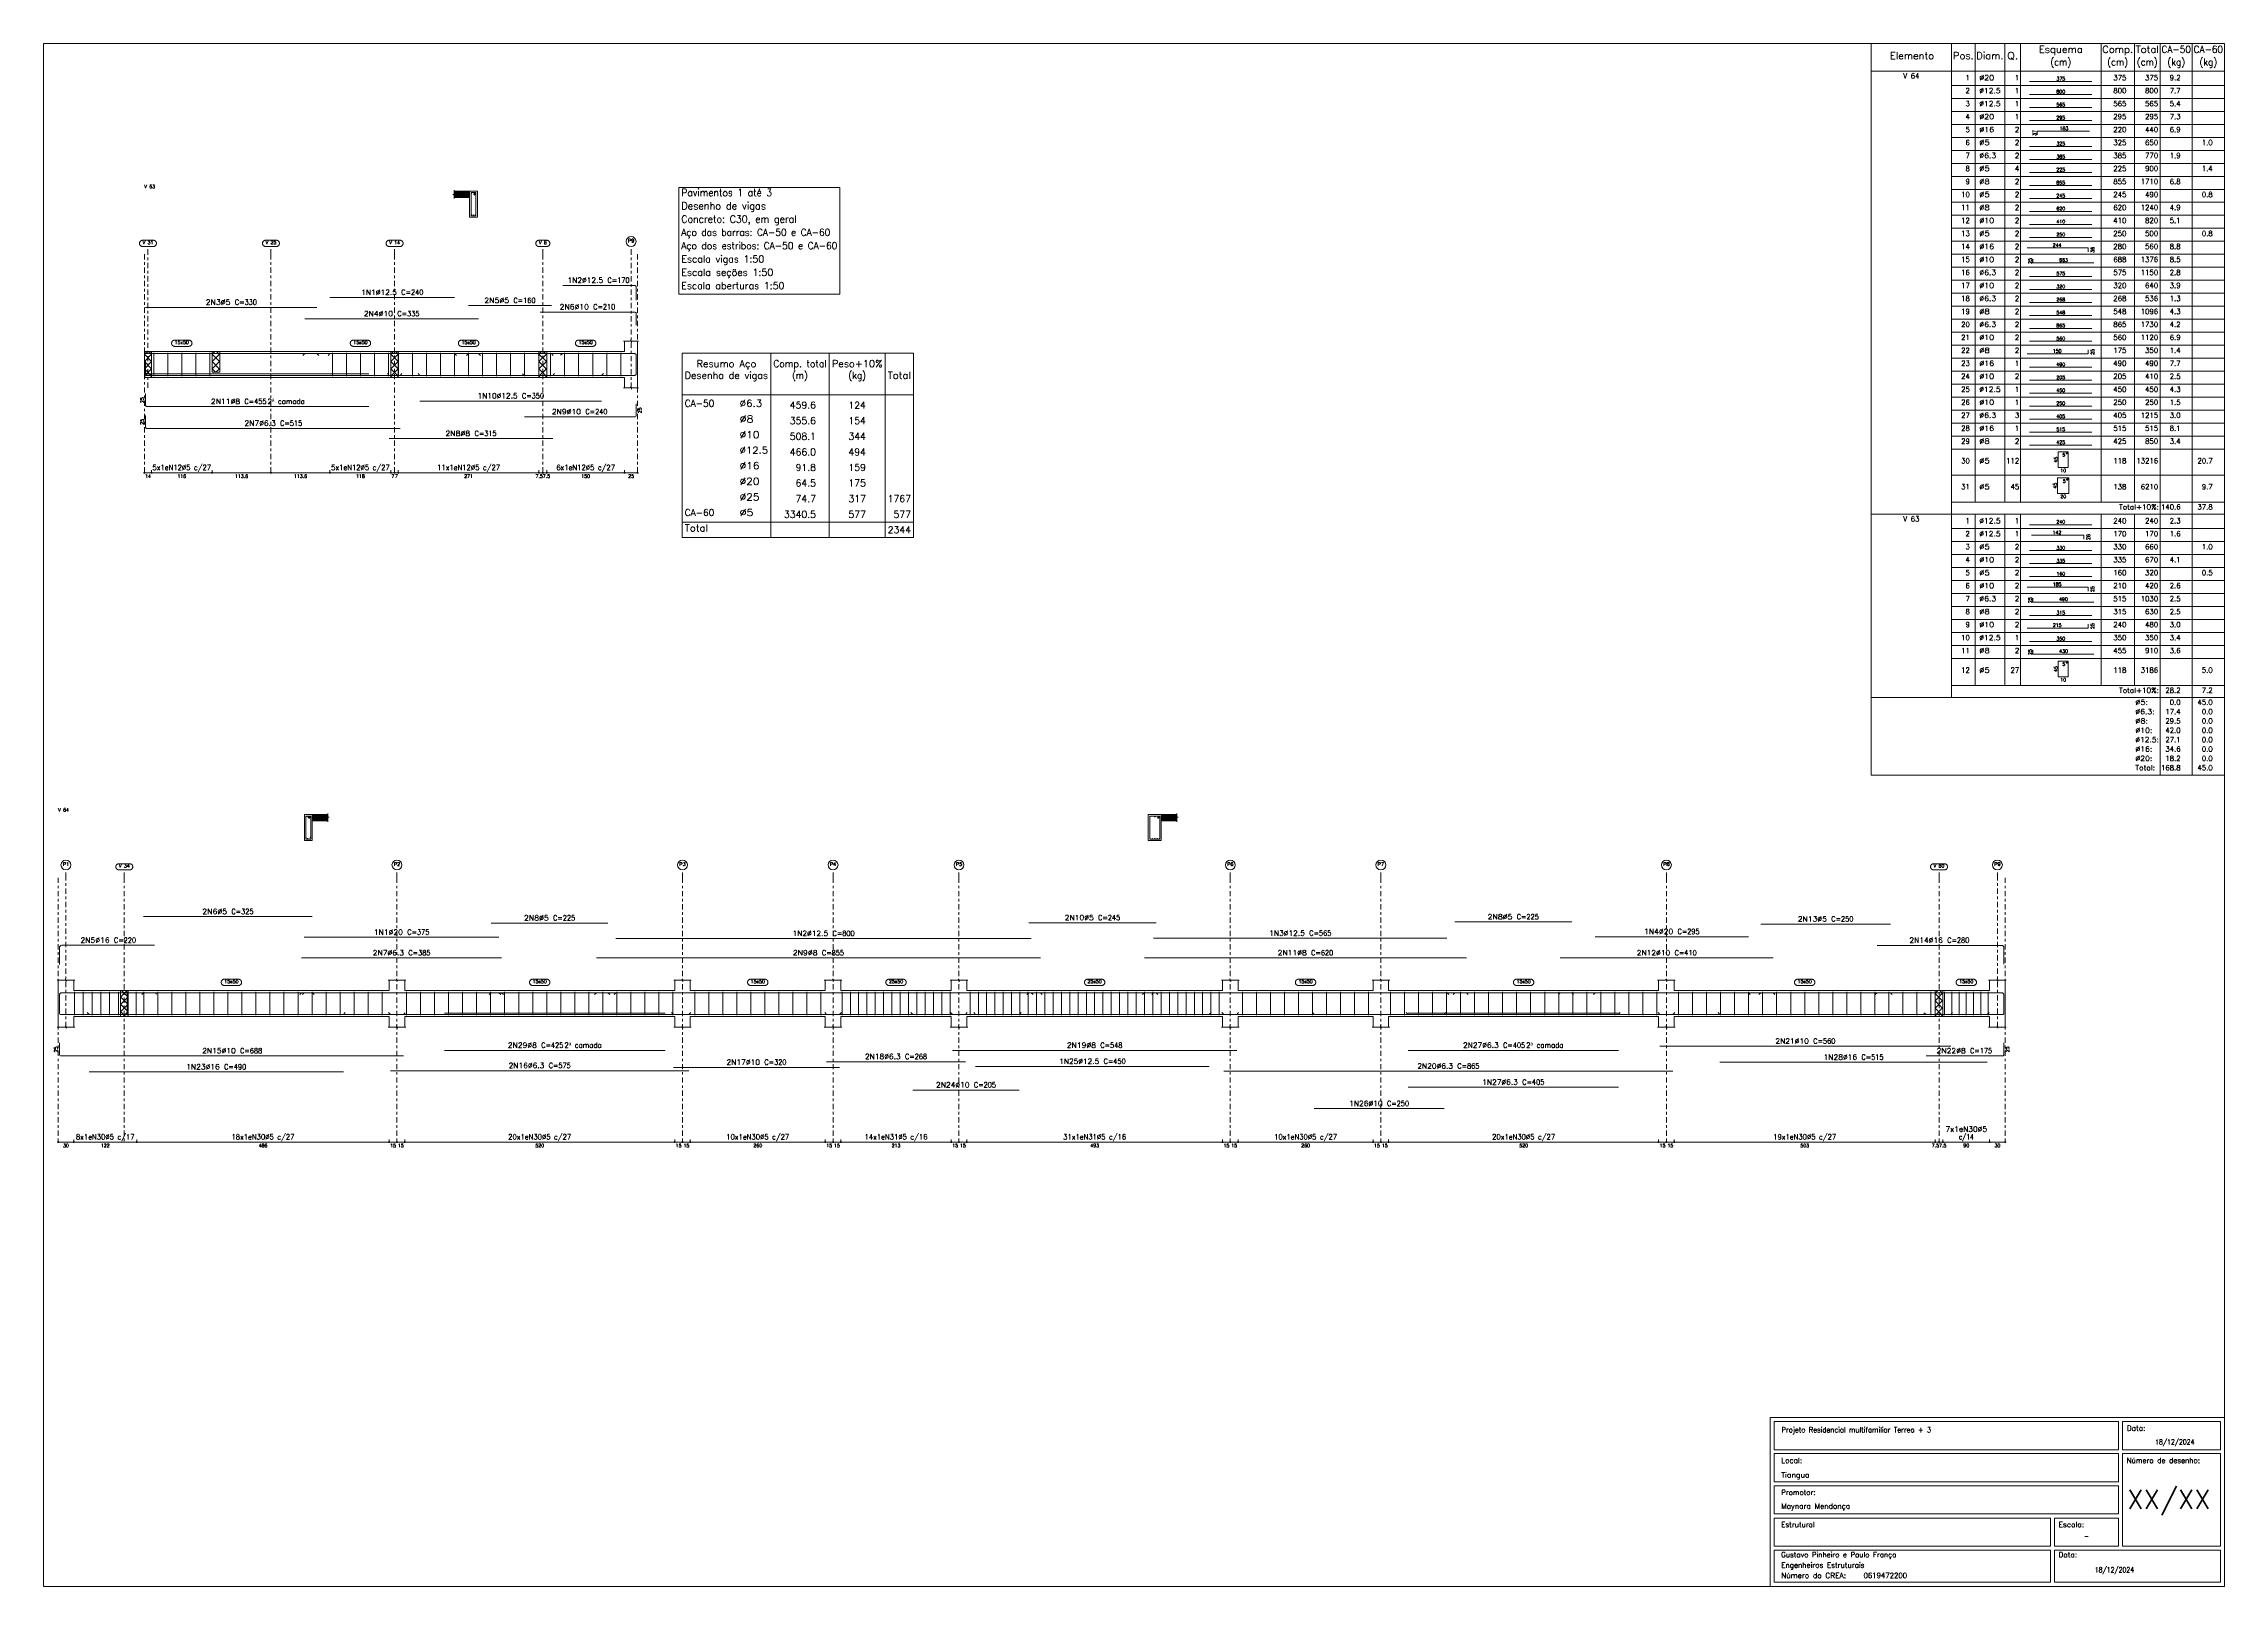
# Model space of a CAD drawing. Header units: millimetres. Extents: x 0 to 84, y 0 to 59.4.
import ezdxf
from ezdxf.enums import TextEntityAlignment as Align

# ---------------------------------------------------------------- set-up
doc = ezdxf.new("R2010")
doc.units = ezdxf.units.MM
doc.linetypes.add('CYPE_RAYAPUNTO', pattern=[0.4125, 0.2025, -0.105, 0, -0.105])
for name, color, linetype, lineweight in [('ARM_LONGITUDINAL_Ø10', 103, 'Continuous', 9), ('ARM_LONGITUDINAL_Ø12_5', 51, 'Continuous', 9), ('ARM_LONGITUDINAL_Ø16', 212, 'Continuous', 9), ('ARM_LONGITUDINAL_Ø20', 30, 'Continuous', 9), ('ARM_LONGITUDINAL_Ø5', 151, 'Continuous', 9), ('ARM_LONGITUDINAL_Ø6_3', 32, 'Continuous', 9), ('ARM_LONGITUDINAL_Ø8', 32, 'Continuous', 9), ('ARM_TRANSVERSAL_Ø5', 151, 'Continuous', 9), ('CYPE', 7, 'Continuous', 0), ('DETALHES_TABELA', 7, 'Continuous', 9), ('ELE_ARM_TRANS_TXT_EST', 3, 'Continuous', 9), ('ELE_CONT_NOS', 122, 'Continuous', 9), ('ELE_CONT_VIG_CONCRETO', 2, 'Continuous', 9), ('ELE_COT_COT_ANCORAGENS', 3, 'Continuous', 0), ('ELE_COT_COT_EST', 3, 'Continuous', 0), ('ELE_COT_COT_LIN_APOIOS', 2, 'CYPE_RAYAPUNTO', 0), ('ELE_COT_TEXTOS_ESTRIBOS', 122, 'Continuous', 0), ('ELE_REF_COT_LIN_AUX_COTA', 2, 'CYPE_RAYAPUNTO', 9), ('ELE_REF_NOME_PORTICO', 3, 'Continuous', 9), ('ELE_REF_REF_NOME', 3, 'Continuous', 9), ('ELE_REF_REF_REFERENCIA', 3, 'Continuous', 9), ('ELE_REF_TEXTO_REF_NOME', 3, 'Continuous', 9), ('ELE_REF_TEXTO_REF_REFERENCIA', 3, 'Continuous', 9), ('POR_ARM_LONG_ARM_TEXTOS', 3, 'Continuous', 9), ('POR_ARM_LONG_TXT_COMP', 3, 'Continuous', 9), ('POR_ARM_LONG_TXT_IND_LAYER_ARM_LONG', 3, 'Continuous', 9), ('QUAD_BORDA', 1, 'Continuous', 20), ('QUAD_LIMITES', 2, 'Continuous', 0), ('SEC_CONT_LAJES_CORTE', 8, 'Continuous', 9), ('SEC_CONT_VIG_CONCRETO_CORTE', 2, 'Continuous', 9), ('TAB_MED_LINHAS', 1, 'Continuous', 9), ('TAB_MED_TEXTOS', 1, 'Continuous', 9), ('TABELAS', 1, 'Continuous', 0), ('TEXTO_TABELAS', 1, 'Continuous', 0), ('TEXTOS_COTAS_DETALHES_TABELA', 1, 'Continuous', 0)]:
    doc.layers.add(name, color=color, linetype=linetype, lineweight=lineweight)
doc.styles.add('CYPETXT', font='', dxfattribs={"height": 0.2})
doc.styles.get('CYPETXT').set_extended_font_data('romans')

msp = doc.modelspace()

# ---------------------------------------------------------------- hatches: boundary and pattern name
at = {"layer": 'SEC_CONT_LAJES_CORTE', "true_color": 0xdad7d3}
for points in [[(15.809, 53.48), (16.409, 53.48), (16.409, 53.72), (15.809, 53.72)], [(10.944, 29.716), (10.344, 29.716), (10.344, 29.476), (10.944, 29.476)], [(43.651, 29.716), (43.051, 29.716), (43.051, 29.476), (43.651, 29.476)]]:
    msp.add_hatch(color=254, dxfattribs=at).paths.add_polyline_path(points, flags=0)

# ---------------------------------------------------------------- linework, layer by layer
at = {"layer": 'ARM_LONGITUDINAL_Ø10'}
for p, q in [((10.056, 47.463), (9.985, 47.392)), ((16.756, 47.463), (16.826, 47.392)), ((19.129, 47.463), (19.05, 47.403)), ((18.529, 46.627), (18.451, 46.689)), ((58.419, 22.855), (58.348, 22.784)), ((66.619, 22.855), (66.689, 22.784)), ((13.859, 22.019), (13.932, 22.087)), ((24.259, 22.019), (24.188, 22.09)), ((30.659, 22.019), (30.729, 22.09)), ((33.479, 22.019), (33.408, 22.09)), ((37.579, 22.019), (37.65, 22.09)), ((48.941, 22.019), (48.87, 22.09)), ((53.941, 22.019), (54.011, 22.09)), ((62.259, 22.019), (62.188, 22.09)), ((73.459, 22.019), (73.529, 22.09))]:
    msp.add_line(p, q, dxfattribs=at)
for points in [[(10.056, 48.805), (16.756, 48.805)], [(22.829, 48.566), (22.829, 49.006), (22.825, 49.029), (22.812, 49.049), (22.792, 49.062), (22.769, 49.066), (19.129, 49.066)], [(10.056, 47.463), (16.756, 47.463)], [(22.829, 47.127), (22.829, 46.687), (22.825, 46.664), (22.812, 46.645), (22.792, 46.632), (22.769, 46.627), (18.529, 46.627)], [(22.829, 46.963), (22.829, 47.403), (22.825, 47.426), (22.812, 47.446), (22.792, 47.459), (22.769, 47.463), (19.129, 47.463)], [(22.829, 45.531), (22.829, 45.091), (22.825, 45.068), (22.812, 45.048), (22.792, 45.035), (22.769, 45.031), (18.529, 45.031)], [(58.419, 24.197), (66.619, 24.197)], [(58.419, 22.855), (66.619, 22.855)], [(0.609, 22.519), (0.609, 22.079), (0.613, 22.056), (0.626, 22.036), (0.646, 22.023), (0.669, 22.019), (13.859, 22.019)], [(30.659, 22.019), (24.259, 22.019)], [(33.479, 22.019), (37.579, 22.019)], [(48.941, 22.019), (53.941, 22.019)], [(62.259, 22.019), (73.459, 22.019)], [(0.609, 20.925), (0.609, 20.485), (0.613, 20.462), (0.626, 20.442), (0.646, 20.429), (0.669, 20.425), (13.859, 20.425)], [(62.259, 20.797), (73.459, 20.797)], [(30.659, 19.984), (24.259, 19.984)], [(33.479, 19.111), (37.579, 19.111)], [(48.941, 18.395), (53.941, 18.395)]]:
    msp.add_lwpolyline(points, dxfattribs=at)
for centre in [(16.479, 53.65), (16.639, 53.65), (16.479, 52.79), (16.639, 52.79), (10.167, 28.786), (42.708, 28.786), (42.895, 28.786)]:
    msp.add_circle(centre, 0.01, dxfattribs=at)
at = {"layer": 'ARM_LONGITUDINAL_Ø12_5'}
for p, q in [((11.031, 47.463), (10.96, 47.392)), ((15.831, 47.463), (15.901, 47.392)), ((19.994, 47.463), (19.911, 47.408)), ((14.495, 46.627), (14.424, 46.698)), ((21.495, 46.627), (21.566, 46.698)), ((22.043, 22.855), (21.972, 22.784)), ((38.043, 22.855), (38.114, 22.784)), ((42.754, 22.855), (42.684, 22.784)), ((54.054, 22.855), (54.125, 22.784)), ((35.899, 22.019), (35.828, 22.09)), ((44.899, 22.019), (44.969, 22.09))]:
    msp.add_line(p, q, dxfattribs=at)
for points in [[(11.031, 49.625), (15.831, 49.625)], [(22.829, 49.525), (22.829, 50.015), (22.824, 50.044), (22.807, 50.068), (22.783, 50.084), (22.754, 50.09), (19.994, 50.09)], [(11.031, 47.463), (15.831, 47.463)], [(22.829, 46.898), (22.829, 47.388), (22.824, 47.417), (22.807, 47.441), (22.783, 47.457), (22.754, 47.463), (19.994, 47.463)], [(14.495, 46.627), (21.495, 46.627)], [(14.495, 45.64), (21.495, 45.64)], [(22.043, 24.943), (38.043, 24.943)], [(42.754, 24.952), (54.054, 24.952)], [(22.043, 22.855), (38.043, 22.855)], [(42.754, 22.855), (54.054, 22.855)], [(35.899, 22.019), (44.899, 22.019)], [(35.899, 20.017), (44.899, 20.017)]]:
    msp.add_lwpolyline(points, dxfattribs=at)
for centre in [(16.559, 52.792), (42.801, 29.643), (42.801, 28.788)]:
    msp.add_circle(centre, 0.0125, dxfattribs=at)
at = {"layer": 'ARM_LONGITUDINAL_Ø16'}
for p, q in [((4.276, 22.855), (4.359, 22.799)), ((70.628, 22.855), (70.547, 22.795)), ((1.749, 22.019), (1.678, 22.09)), ((11.549, 22.019), (11.619, 22.09)), ((64.568, 22.019), (64.498, 22.09)), ((74.868, 22.019), (74.939, 22.09))]:
    msp.add_line(p, q, dxfattribs=at)
for points in [[(0.609, 23.949), (0.609, 24.586), (0.616, 24.623), (0.637, 24.654), (0.668, 24.675), (0.705, 24.682), (4.276, 24.682)], [(75.509, 23.959), (75.509, 24.582), (75.501, 24.618), (75.481, 24.649), (75.449, 24.67), (75.413, 24.678), (70.628, 24.678)], [(0.609, 22.122), (0.609, 22.759), (0.616, 22.796), (0.637, 22.827), (0.668, 22.848), (0.705, 22.855), (4.276, 22.855)], [(75.509, 22.136), (75.509, 22.759), (75.501, 22.796), (75.481, 22.827), (75.449, 22.848), (75.413, 22.855), (70.628, 22.855)], [(1.749, 22.019), (11.549, 22.019)], [(64.568, 22.019), (74.868, 22.019)], [(64.568, 20.177), (74.868, 20.177)], [(1.749, 19.805), (11.549, 19.805)]]:
    msp.add_lwpolyline(points, dxfattribs=at)
at = {"layer": 'ARM_LONGITUDINAL_Ø20'}
for p, q in [((10.039, 22.855), (9.968, 22.784)), ((17.539, 22.855), (17.609, 22.784)), ((59.766, 22.855), (59.695, 22.784)), ((65.666, 22.855), (65.737, 22.784))]:
    msp.add_line(p, q, dxfattribs=at)
for points in [[(10.039, 24.992), (17.539, 24.992)], [(59.766, 25.014), (65.666, 25.014)], [(10.039, 22.855), (17.539, 22.855)], [(59.766, 22.855), (65.666, 22.855)]]:
    msp.add_lwpolyline(points, dxfattribs=at)
msp.add_circle((10.194, 29.636), 0.02, dxfattribs=at)
at = {"layer": 'ARM_LONGITUDINAL_Ø5'}
for p, q in [((10.53, 47.463), (10.6, 47.392)), ((16.362, 47.463), (16.291, 47.392)), ((19.562, 47.463), (19.633, 47.392)), ((3.849, 22.855), (3.778, 22.784)), ((10.349, 22.855), (10.419, 22.784)), ((17.239, 22.855), (17.168, 22.784)), ((21.739, 22.855), (21.809, 22.784)), ((37.949, 22.855), (37.878, 22.784)), ((42.849, 22.855), (42.919, 22.784)), ((54.359, 22.855), (54.288, 22.784)), ((58.859, 22.855), (58.929, 22.784)), ((66.139, 22.855), (66.068, 22.784)), ((71.139, 22.855), (71.209, 22.784))]:
    msp.add_line(p, q, dxfattribs=at)
for points in [[(3.93, 49.246), (10.53, 49.246)], [(16.362, 49.315), (19.562, 49.315)], [(3.93, 47.463), (10.53, 47.463)], [(16.362, 47.463), (19.562, 47.463)], [(3.849, 25.786), (10.349, 25.786)], [(17.239, 25.537), (21.739, 25.537)], [(37.949, 25.549), (42.849, 25.549)], [(54.359, 25.583), (58.859, 25.583)], [(66.139, 25.498), (71.139, 25.498)], [(3.849, 22.855), (10.349, 22.855)], [(17.239, 22.855), (21.739, 22.855)], [(37.949, 22.855), (42.849, 22.855)], [(54.359, 22.855), (58.859, 22.855)], [(66.139, 22.855), (71.139, 22.855)]]:
    msp.add_lwpolyline(points, dxfattribs=at)
for centre in [(16.479, 53.635), (16.639, 53.635), (10.11, 29.638), (10.277, 29.638), (42.619, 29.635), (42.983, 29.635)]:
    msp.add_circle(centre, 0.005, dxfattribs=at)
at = {"layer": 'ARM_LONGITUDINAL_Ø6_3'}
for p, q in [((13.73, 46.627), (13.804, 46.694)), ((9.939, 22.855), (9.868, 22.784)), ((17.639, 22.855), (17.709, 22.784)), ((13.359, 22.019), (13.288, 22.09)), ((24.859, 22.019), (24.929, 22.09)), ((30.159, 22.019), (30.088, 22.09)), ((35.509, 22.019), (35.579, 22.09)), ((45.459, 22.019), (45.388, 22.09)), ((52.559, 22.019), (52.488, 22.09)), ((60.659, 22.019), (60.729, 22.09)), ((62.759, 22.019), (62.829, 22.09))]:
    msp.add_line(p, q, dxfattribs=at)
for points in [[(3.93, 47.127), (3.93, 46.665), (3.933, 46.65), (3.941, 46.638), (3.953, 46.63), (3.968, 46.627), (13.73, 46.627)], [(3.93, 45.087), (3.93, 44.625), (3.933, 44.61), (3.941, 44.598), (3.953, 44.59), (3.968, 44.587), (13.73, 44.587)], [(9.939, 24.197), (17.639, 24.197)], [(9.939, 22.855), (17.639, 22.855)], [(13.359, 22.019), (24.859, 22.019)], [(30.159, 22.019), (35.509, 22.019)], [(45.459, 22.019), (62.759, 22.019)], [(52.559, 22.075), (60.659, 22.075)], [(52.559, 22.019), (60.659, 22.019)], [(30.159, 20.202), (35.509, 20.202)], [(52.559, 20.637), (60.659, 20.637)], [(13.359, 19.856), (24.859, 19.856)], [(45.459, 19.835), (62.759, 19.835)], [(52.559, 19.215), (60.659, 19.215)]]:
    msp.add_lwpolyline(points, dxfattribs=at)
for centre in [(10.11, 29.65), (10.277, 29.65), (10.11, 28.842), (10.11, 28.782), (10.224, 28.782), (10.277, 28.842), (10.277, 28.782)]:
    msp.add_circle(centre, 0.0063, dxfattribs=at)
at = {"layer": 'ARM_LONGITUDINAL_Ø8'}
for p, q in [((13.313, 46.627), (13.242, 46.698)), ((19.613, 46.627), (19.684, 46.698)), ((21.294, 22.855), (21.223, 22.784)), ((38.394, 22.855), (38.464, 22.784)), ((42.404, 22.855), (42.333, 22.784)), ((54.804, 22.855), (54.874, 22.784)), ((35.009, 22.019), (34.938, 22.09)), ((45.959, 22.019), (46.029, 22.09)), ((72.509, 22.019), (72.427, 22.077))]:
    msp.add_line(p, q, dxfattribs=at)
for points in [[(3.93, 47.183), (3.93, 46.731), (3.933, 46.713), (3.944, 46.697), (3.959, 46.687), (3.978, 46.683), (12.53, 46.683)], [(13.313, 46.627), (19.613, 46.627)], [(3.93, 45.925), (3.93, 45.473), (3.933, 45.455), (3.944, 45.439), (3.959, 45.429), (3.978, 45.425), (12.53, 45.425)], [(13.313, 44.193), (19.613, 44.193)], [(21.294, 24.197), (38.394, 24.197)], [(42.404, 24.197), (54.804, 24.197)], [(21.294, 22.855), (38.394, 22.855)], [(42.404, 22.855), (54.804, 22.855)], [(15.439, 22.075), (23.939, 22.075)], [(35.009, 22.019), (45.959, 22.019)], [(75.509, 22.519), (75.509, 22.067), (75.505, 22.049), (75.495, 22.033), (75.479, 22.023), (75.461, 22.019), (72.509, 22.019)], [(15.439, 20.637), (23.939, 20.637)], [(35.009, 20.637), (45.959, 20.637)], [(75.509, 20.925), (75.509, 20.473), (75.505, 20.454), (75.495, 20.439), (75.479, 20.428), (75.461, 20.425), (72.509, 20.425)]]:
    msp.add_lwpolyline(points, dxfattribs=at)
for centre in [(16.479, 52.808), (16.639, 52.808), (42.619, 29.648), (42.983, 29.648), (42.619, 28.784), (42.983, 28.784)]:
    msp.add_circle(centre, 0.008, dxfattribs=at)
at = {"layer": 'ARM_TRANSVERSAL_Ø5'}
for p, q in [((4.243, 47.495), (4.243, 46.595)), ((4.783, 47.495), (4.783, 46.595)), ((5.323, 47.495), (5.323, 46.595)), ((5.863, 47.495), (5.863, 46.595)), ((6.403, 47.495), (6.403, 46.595)), ((11.124, 47.495), (11.124, 46.595)), ((11.664, 47.495), (11.664, 46.595)), ((12.204, 47.495), (12.204, 46.595)), ((12.744, 47.495), (12.744, 46.595)), ((13.284, 47.495), (13.284, 46.595)), ((13.669, 47.495), (13.669, 46.595)), ((14.209, 47.495), (14.209, 46.595)), ((14.749, 47.495), (14.749, 46.595)), ((15.289, 47.495), (15.289, 46.595)), ((15.829, 47.495), (15.829, 46.595)), ((16.369, 47.495), (16.369, 46.595)), ((16.909, 47.495), (16.909, 46.595)), ((17.449, 47.495), (17.449, 46.595)), ((17.989, 47.495), (17.989, 46.595)), ((18.529, 47.495), (18.529, 46.595)), ((19.069, 47.495), (19.069, 46.595)), ((19.529, 47.495), (19.529, 46.595)), ((20.069, 47.495), (20.069, 46.595)), ((20.609, 47.495), (20.609, 46.595)), ((21.149, 47.495), (21.149, 46.595)), ((21.689, 47.495), (21.689, 46.595)), ((22.229, 47.495), (22.229, 46.595)), ((1.184, 22.887), (1.184, 21.987)), ((1.524, 22.887), (1.524, 21.987)), ((1.864, 22.887), (1.864, 21.987)), ((2.204, 22.887), (2.204, 21.987)), ((2.544, 22.887), (2.544, 21.987)), ((2.884, 22.887), (2.884, 21.987)), ((3.224, 22.887), (3.224, 21.987)), ((3.564, 22.887), (3.564, 21.987)), ((3.859, 22.887), (3.859, 21.987)), ((4.399, 22.887), (4.399, 21.987)), ((4.939, 22.887), (4.939, 21.987)), ((5.479, 22.887), (5.479, 21.987)), ((6.019, 22.887), (6.019, 21.987)), ((6.559, 22.887), (6.559, 21.987)), ((7.099, 22.887), (7.099, 21.987)), ((7.639, 22.887), (7.639, 21.987)), ((8.179, 22.887), (8.179, 21.987)), ((8.719, 22.887), (8.719, 21.987)), ((9.259, 22.887), (9.259, 21.987)), ((9.799, 22.887), (9.799, 21.987)), ((10.339, 22.887), (10.339, 21.987)), ((10.879, 22.887), (10.879, 21.987)), ((11.419, 22.887), (11.419, 21.987)), ((11.959, 22.887), (11.959, 21.987)), ((12.499, 22.887), (12.499, 21.987)), ((13.039, 22.887), (13.039, 21.987)), ((13.979, 22.887), (13.979, 21.987)), ((14.519, 22.887), (14.519, 21.987)), ((15.059, 22.887), (15.059, 21.987)), ((15.599, 22.887), (15.599, 21.987)), ((16.139, 22.887), (16.139, 21.987)), ((16.679, 22.887), (16.679, 21.987)), ((17.219, 22.887), (17.219, 21.987)), ((17.759, 22.887), (17.759, 21.987)), ((18.299, 22.887), (18.299, 21.987)), ((18.839, 22.887), (18.839, 21.987)), ((19.379, 22.887), (19.379, 21.987)), ((19.919, 22.887), (19.919, 21.987)), ((20.459, 22.887), (20.459, 21.987)), ((20.999, 22.887), (20.999, 21.987)), ((21.539, 22.887), (21.539, 21.987)), ((22.079, 22.887), (22.079, 21.987)), ((22.619, 22.887), (22.619, 21.987)), ((23.159, 22.887), (23.159, 21.987)), ((23.699, 22.887), (23.699, 21.987)), ((24.239, 22.887), (24.239, 21.987)), ((25.079, 22.887), (25.079, 21.987)), ((25.619, 22.887), (25.619, 21.987)), ((26.159, 22.887), (26.159, 21.987)), ((26.699, 22.887), (26.699, 21.987)), ((27.239, 22.887), (27.239, 21.987)), ((27.779, 22.887), (27.779, 21.987)), ((28.319, 22.887), (28.319, 21.987)), ((28.859, 22.887), (28.859, 21.987)), ((29.399, 22.887), (29.399, 21.987)), ((29.939, 22.887), (29.939, 21.987)), ((30.754, 22.887), (30.754, 21.987)), ((31.074, 22.887), (31.074, 21.987)), ((31.394, 22.887), (31.394, 21.987)), ((31.714, 22.887), (31.714, 21.987)), ((32.034, 22.887), (32.034, 21.987)), ((32.354, 22.887), (32.354, 21.987)), ((32.674, 22.887), (32.674, 21.987)), ((32.994, 22.887), (32.994, 21.987)), ((33.314, 22.887), (33.314, 21.987)), ((33.634, 22.887), (33.634, 21.987)), ((33.954, 22.887), (33.954, 21.987)), ((34.274, 22.887), (34.274, 21.987)), ((34.594, 22.887), (34.594, 21.987)), ((34.914, 22.887), (34.914, 21.987)), ((35.684, 22.887), (35.684, 21.987)), ((36.004, 22.887), (36.004, 21.987)), ((36.324, 22.887), (36.324, 21.987)), ((36.644, 22.887), (36.644, 21.987)), ((36.964, 22.887), (36.964, 21.987)), ((37.284, 22.887), (37.284, 21.987)), ((37.604, 22.887), (37.604, 21.987)), ((37.924, 22.887), (37.924, 21.987)), ((38.244, 22.887), (38.244, 21.987)), ((38.564, 22.887), (38.564, 21.987)), ((38.884, 22.887), (38.884, 21.987)), ((39.204, 22.887), (39.204, 21.987)), ((39.524, 22.887), (39.524, 21.987)), ((39.844, 22.887), (39.844, 21.987)), ((40.164, 22.887), (40.164, 21.987)), ((40.484, 22.887), (40.484, 21.987)), ((40.804, 22.887), (40.804, 21.987)), ((41.124, 22.887), (41.124, 21.987)), ((41.444, 22.887), (41.444, 21.987)), ((41.764, 22.887), (41.764, 21.987)), ((42.084, 22.887), (42.084, 21.987)), ((42.404, 22.887), (42.404, 21.987)), ((42.724, 22.887), (42.724, 21.987)), ((43.044, 22.887), (43.044, 21.987)), ((43.364, 22.887), (43.364, 21.987)), ((43.684, 22.887), (43.684, 21.987)), ((44.004, 22.887), (44.004, 21.987)), ((44.324, 22.887), (44.324, 21.987)), ((44.644, 22.887), (44.644, 21.987)), ((44.964, 22.887), (44.964, 21.987)), ((45.284, 22.887), (45.284, 21.987)), ((46.179, 22.887), (46.179, 21.987)), ((46.719, 22.887), (46.719, 21.987)), ((47.259, 22.887), (47.259, 21.987)), ((47.799, 22.887), (47.799, 21.987)), ((48.339, 22.887), (48.339, 21.987)), ((48.879, 22.887), (48.879, 21.987)), ((49.419, 22.887), (49.419, 21.987)), ((49.959, 22.887), (49.959, 21.987)), ((50.499, 22.887), (50.499, 21.987)), ((51.039, 22.887), (51.039, 21.987)), ((51.879, 22.887), (51.879, 21.987)), ((52.419, 22.887), (52.419, 21.987)), ((52.959, 22.887), (52.959, 21.987)), ((53.499, 22.887), (53.499, 21.987)), ((54.039, 22.887), (54.039, 21.987)), ((54.579, 22.887), (54.579, 21.987)), ((55.119, 22.887), (55.119, 21.987)), ((55.659, 22.887), (55.659, 21.987)), ((56.199, 22.887), (56.199, 21.987)), ((56.739, 22.887), (56.739, 21.987)), ((57.279, 22.887), (57.279, 21.987)), ((57.819, 22.887), (57.819, 21.987)), ((58.359, 22.887), (58.359, 21.987)), ((58.899, 22.887), (58.899, 21.987)), ((59.439, 22.887), (59.439, 21.987)), ((59.979, 22.887), (59.979, 21.987)), ((60.519, 22.887), (60.519, 21.987)), ((61.059, 22.887), (61.059, 21.987)), ((61.599, 22.887), (61.599, 21.987)), ((62.139, 22.887), (62.139, 21.987)), ((62.974, 22.887), (62.974, 21.987)), ((63.514, 22.887), (63.514, 21.987)), ((64.054, 22.887), (64.054, 21.987)), ((64.594, 22.887), (64.594, 21.987)), ((65.134, 22.887), (65.134, 21.987)), ((65.674, 22.887), (65.674, 21.987)), ((66.214, 22.887), (66.214, 21.987)), ((66.754, 22.887), (66.754, 21.987)), ((67.294, 22.887), (67.294, 21.987)), ((67.834, 22.887), (67.834, 21.987)), ((68.374, 22.887), (68.374, 21.987)), ((68.914, 22.887), (68.914, 21.987)), ((69.454, 22.887), (69.454, 21.987)), ((69.994, 22.887), (69.994, 21.987)), ((70.534, 22.887), (70.534, 21.987)), ((71.074, 22.887), (71.074, 21.987)), ((71.614, 22.887), (71.614, 21.987)), ((72.154, 22.887), (72.154, 21.987)), ((72.694, 22.887), (72.694, 21.987)), ((73.219, 22.887), (73.219, 21.987)), ((73.499, 22.887), (73.499, 21.987)), ((73.779, 22.887), (73.779, 21.987)), ((74.059, 22.887), (74.059, 21.987)), ((74.339, 22.887), (74.339, 21.987)), ((74.619, 22.887), (74.619, 21.987)), ((74.899, 22.887), (74.899, 21.987))]:
    msp.add_line(p, q, dxfattribs=at)
for points in [[(16.579, 53.568), (16.649, 53.639), (16.651, 53.641), (16.653, 53.644), (16.654, 53.647), (16.654, 53.65), (16.654, 53.653), (16.653, 53.656), (16.651, 53.658), (16.649, 53.66), (16.647, 53.662), (16.645, 53.664), (16.642, 53.664), (16.639, 53.665), (16.479, 53.665), (16.473, 53.664), (16.468, 53.66), (16.465, 53.656), (16.464, 53.65), (16.464, 52.79), (16.465, 52.784), (16.468, 52.779), (16.473, 52.776), (16.479, 52.775), (16.639, 52.775), (16.645, 52.776), (16.649, 52.779), (16.653, 52.784), (16.654, 52.79), (16.654, 53.65), (16.654, 53.653), (16.653, 53.656), (16.651, 53.658), (16.649, 53.66), (16.647, 53.662), (16.645, 53.664), (16.642, 53.664), (16.639, 53.665), (16.636, 53.665), (16.634, 53.664), (16.632, 53.663), (16.63, 53.662), (16.628, 53.66), (16.557, 53.59)], [(10.214, 29.564), (10.284, 29.635), (10.286, 29.637), (10.288, 29.64), (10.288, 29.643), (10.289, 29.646), (10.288, 29.649), (10.288, 29.652), (10.286, 29.654), (10.284, 29.656), (10.282, 29.658), (10.279, 29.66), (10.277, 29.661), (10.274, 29.661), (10.114, 29.661), (10.108, 29.66), (10.103, 29.656), (10.1, 29.652), (10.099, 29.646), (10.099, 28.786), (10.1, 28.78), (10.103, 28.775), (10.108, 28.772), (10.114, 28.771), (10.274, 28.771), (10.279, 28.772), (10.284, 28.775), (10.288, 28.78), (10.289, 28.786), (10.289, 29.646), (10.288, 29.649), (10.288, 29.652), (10.286, 29.654), (10.284, 29.656), (10.282, 29.658), (10.279, 29.66), (10.277, 29.661), (10.274, 29.661), (10.271, 29.661), (10.269, 29.66), (10.267, 29.659), (10.265, 29.658), (10.263, 29.656), (10.192, 29.586)], [(42.922, 29.568), (42.993, 29.639), (42.994, 29.641), (42.995, 29.643), (42.996, 29.645), (42.996, 29.648), (42.996, 29.65), (42.995, 29.653), (42.994, 29.655), (42.993, 29.657), (42.991, 29.659), (42.988, 29.66), (42.986, 29.661), (42.983, 29.661), (42.619, 29.661), (42.615, 29.66), (42.61, 29.657), (42.607, 29.653), (42.606, 29.648), (42.606, 28.784), (42.607, 28.779), (42.61, 28.775), (42.615, 28.772), (42.619, 28.771), (42.983, 28.771), (42.988, 28.772), (42.993, 28.775), (42.995, 28.779), (42.996, 28.784), (42.996, 29.648), (42.996, 29.65), (42.995, 29.653), (42.994, 29.655), (42.993, 29.657), (42.991, 29.659), (42.988, 29.66), (42.986, 29.661), (42.983, 29.661), (42.981, 29.661), (42.979, 29.66), (42.976, 29.659), (42.974, 29.657), (42.904, 29.586)]]:
    msp.add_lwpolyline(points, dxfattribs=at)
at = {"layer": 'CYPE', "color": 176}
for points in [[(66.5, 0), (84, 0), (84, 6.5), (66.5, 6.5), (66.5, 0)], [(66.66, 5.26), (79.92, 5.26), (79.92, 6.35), (66.66, 6.35), (66.66, 5.26)], [(80.08, 5.26), (83.85, 5.26), (83.85, 6.35), (80.08, 6.35), (80.08, 5.26)], [(66.66, 4.02), (79.92, 4.02), (79.92, 5.11), (66.66, 5.11), (66.66, 4.02)], [(80.08, 1.55), (83.85, 1.55), (83.85, 5.11), (80.08, 5.11), (80.08, 1.55)], [(66.66, 2.79), (79.92, 2.79), (79.92, 3.87), (66.66, 3.87), (66.66, 2.79)], [(66.66, 1.55), (77.3, 1.55), (77.3, 2.63), (66.66, 2.63), (66.66, 1.55)], [(77.46, 1.55), (79.92, 1.55), (79.92, 2.63), (77.46, 2.63), (77.46, 1.55)], [(66.66, 0.16), (77.3, 0.16), (77.3, 1.39), (66.66, 1.39), (66.66, 0.16)], [(77.46, 0.16), (83.85, 0.16), (83.85, 1.39), (77.46, 1.39), (77.46, 0.16)]]:
    msp.add_lwpolyline(points, close=True, dxfattribs=at)
at = {"layer": 'DETALHES_TABELA'}
for points in [[(76.498, 57.938), (78.898, 57.938)], [(76.498, 57.438), (78.898, 57.438)], [(76.498, 56.938), (78.898, 56.938)], [(76.498, 56.438), (78.898, 56.438)], [(76.787, 55.885), (76.787, 56.035), (78.805, 56.035)], [(76.498, 55.438), (78.898, 55.438)], [(76.498, 54.938), (78.898, 54.938)], [(76.498, 54.438), (78.898, 54.438)], [(76.498, 53.938), (78.898, 53.938)], [(76.498, 53.438), (78.898, 53.438)], [(76.498, 52.938), (78.898, 52.938)], [(76.498, 52.438), (78.898, 52.438)], [(76.406, 51.532), (78.748, 51.532), (78.748, 51.382)], [(76.498, 51.938), (78.898, 51.938)], [(76.498, 50.438), (78.898, 50.438)], [(76.627, 51.107), (76.627, 50.957), (78.972, 50.957)], [(76.498, 49.938), (78.898, 49.938)], [(76.498, 49.438), (78.898, 49.438)], [(76.498, 48.938), (78.898, 48.938)], [(76.498, 48.438), (78.898, 48.438)], [(76.498, 47.938), (78.898, 47.938)], [(76.406, 47.457), (78.748, 47.457), (78.748, 47.607)], [(76.498, 46.938), (78.898, 46.938)], [(76.498, 46.438), (78.898, 46.438)], [(76.498, 45.938), (78.898, 45.938)], [(76.498, 45.438), (78.898, 45.438)], [(76.498, 44.938), (78.898, 44.938)], [(76.498, 44.438), (78.898, 44.438)], [(76.498, 43.938), (78.898, 43.938)], [(77.918, 43.587), (77.98, 43.648), (77.982, 43.651), (77.984, 43.654), (77.985, 43.658), (77.985, 43.662), (77.985, 43.666), (77.984, 43.669), (77.982, 43.672), (77.98, 43.675), (77.977, 43.678), (77.973, 43.679), (77.97, 43.681), (77.966, 43.681), (77.615, 43.681), (77.608, 43.679), (77.602, 43.675), (77.597, 43.669), (77.596, 43.662), (77.596, 43.1), (77.597, 43.093), (77.602, 43.086), (77.608, 43.082), (77.615, 43.081), (77.966, 43.081), (77.973, 43.082), (77.98, 43.086), (77.984, 43.093), (77.985, 43.1), (77.985, 43.662), (77.985, 43.666), (77.984, 43.669), (77.982, 43.672), (77.98, 43.675), (77.977, 43.678), (77.973, 43.679), (77.97, 43.681), (77.966, 43.681), (77.962, 43.681), (77.959, 43.679), (77.956, 43.678), (77.953, 43.675), (77.891, 43.614)], [(77.937, 42.573), (78.006, 42.643), (78.009, 42.646), (78.011, 42.65), (78.012, 42.654), (78.013, 42.658), (78.012, 42.662), (78.011, 42.666), (78.009, 42.67), (78.006, 42.673), (78.003, 42.676), (77.999, 42.678), (77.995, 42.679), (77.991, 42.68), (77.593, 42.68), (77.585, 42.678), (77.578, 42.673), (77.573, 42.666), (77.572, 42.658), (77.572, 42.101), (77.573, 42.093), (77.578, 42.086), (77.585, 42.081), (77.593, 42.08), (77.991, 42.08), (77.999, 42.081), (78.006, 42.086), (78.011, 42.093), (78.013, 42.101), (78.013, 42.658), (78.012, 42.662), (78.011, 42.666), (78.009, 42.67), (78.006, 42.673), (78.003, 42.676), (77.999, 42.678), (77.995, 42.679), (77.991, 42.68), (77.987, 42.679), (77.983, 42.678), (77.979, 42.676), (77.976, 42.673), (77.906, 42.604)], [(76.498, 40.878), (78.898, 40.878)], [(76.568, 40.475), (78.592, 40.475), (78.592, 40.325)], [(76.498, 39.878), (78.898, 39.878)], [(76.498, 39.378), (78.898, 39.378)], [(76.498, 38.878), (78.898, 38.878)], [(76.406, 38.472), (78.748, 38.472), (78.748, 38.322)], [(76.627, 38.047), (76.627, 37.897), (78.972, 37.897)], [(76.406, 36.897), (78.748, 36.897), (78.748, 37.047)], [(76.498, 37.378), (78.898, 37.378)], [(76.498, 36.378), (78.898, 36.378)], [(76.627, 36.047), (76.627, 35.897), (78.972, 35.897)], [(77.918, 35.527), (77.98, 35.588), (77.982, 35.591), (77.984, 35.594), (77.985, 35.598), (77.985, 35.602), (77.985, 35.606), (77.984, 35.609), (77.982, 35.612), (77.98, 35.615), (77.977, 35.618), (77.973, 35.619), (77.97, 35.621), (77.966, 35.621), (77.615, 35.621), (77.608, 35.619), (77.602, 35.615), (77.597, 35.609), (77.596, 35.602), (77.596, 35.04), (77.597, 35.033), (77.602, 35.026), (77.608, 35.022), (77.615, 35.021), (77.966, 35.021), (77.973, 35.022), (77.98, 35.026), (77.984, 35.033), (77.985, 35.04), (77.985, 35.602), (77.985, 35.606), (77.984, 35.609), (77.982, 35.612), (77.98, 35.615), (77.977, 35.618), (77.973, 35.619), (77.97, 35.621), (77.966, 35.621), (77.962, 35.621), (77.959, 35.619), (77.956, 35.618), (77.953, 35.615), (77.891, 35.554)]]:
    msp.add_lwpolyline(points, dxfattribs=at)
at = {"layer": 'ELE_CONT_NOS'}
for p, q in [((22.379, 47.545), (22.379, 47.945)), ((22.879, 47.545), (22.879, 47.945)), ((3.88, 47.545), (3.88, 46.545)), ((6.486, 47.545), (6.486, 47.545)), ((11.029, 47.545), (11.029, 47.545)), ((13.379, 47.545), (13.379, 47.545)), ((13.659, 47.545), (13.659, 47.545)), ((19.079, 47.545), (19.079, 47.545)), ((19.379, 47.545), (19.379, 47.545)), ((6.486, 46.545), (6.486, 46.545)), ((11.029, 46.545), (11.029, 46.545)), ((13.379, 46.545), (13.379, 46.545)), ((13.659, 46.545), (13.659, 46.545)), ((19.079, 46.545), (19.079, 46.545)), ((19.379, 46.545), (19.379, 46.545)), ((22.379, 46.545), (22.379, 46.145)), ((22.879, 46.545), (22.879, 46.145)), ((0.559, 22.937), (0.559, 23.337)), ((1.159, 22.937), (1.159, 23.337)), ((13.309, 22.937), (13.309, 23.337)), ((13.909, 22.937), (13.909, 23.337)), ((24.309, 22.937), (24.309, 23.337)), ((24.909, 22.937), (24.909, 23.337)), ((30.109, 22.937), (30.109, 23.337)), ((30.709, 22.937), (30.709, 23.337)), ((34.959, 22.937), (34.959, 23.337)), ((35.559, 22.937), (35.559, 23.337)), ((45.409, 22.937), (45.409, 23.337)), ((46.009, 22.937), (46.009, 23.337)), ((51.209, 22.937), (51.209, 23.337)), ((51.809, 22.937), (51.809, 23.337)), ((62.209, 22.937), (62.209, 23.337)), ((62.809, 22.937), (62.809, 23.337)), ((72.859, 22.937), (72.859, 22.937)), ((73.159, 22.937), (73.159, 22.937)), ((74.959, 22.937), (74.959, 23.337)), ((75.559, 22.937), (75.559, 23.337)), ((0.559, 21.937), (0.559, 21.537)), ((1.159, 21.937), (1.159, 21.537)), ((13.309, 21.937), (13.309, 21.537)), ((13.909, 21.937), (13.909, 21.537)), ((24.309, 21.937), (24.309, 21.537)), ((24.909, 21.937), (24.909, 21.537)), ((30.109, 21.937), (30.109, 21.537)), ((30.709, 21.937), (30.709, 21.537)), ((34.959, 21.937), (34.959, 21.537)), ((35.559, 21.937), (35.559, 21.537)), ((45.409, 21.937), (45.409, 21.537)), ((46.009, 21.937), (46.009, 21.537)), ((51.209, 21.937), (51.209, 21.537)), ((51.809, 21.937), (51.809, 21.537)), ((62.209, 21.937), (62.209, 21.537)), ((62.809, 21.937), (62.809, 21.537)), ((72.859, 21.937), (72.859, 21.937)), ((73.159, 21.937), (73.159, 21.937)), ((74.959, 21.937), (74.959, 21.537)), ((75.559, 21.937), (75.559, 21.537))]:
    msp.add_line(p, q, dxfattribs=at)
at = {"layer": 'ELE_CONT_NOS', "lineweight": 0}
for p, q in [((3.88, 47.442), (3.983, 47.545)), ((4.16, 47.162), (3.88, 47.442)), ((3.88, 47.159), (4.16, 47.439)), ((4.16, 46.879), (3.88, 47.159)), ((3.88, 46.876), (4.16, 47.156)), ((4.16, 47.444), (4.059, 47.545)), ((6.486, 47.442), (6.59, 47.545)), ((6.486, 47.159), (6.786, 47.459)), ((6.786, 47.142), (6.486, 47.442)), ((6.486, 46.876), (6.786, 47.176)), ((6.786, 46.859), (6.486, 47.159)), ((6.786, 47.424), (6.665, 47.545)), ((13.379, 47.442), (13.483, 47.545)), ((13.659, 47.162), (13.379, 47.442)), ((13.379, 47.159), (13.659, 47.439)), ((13.659, 46.879), (13.379, 47.159)), ((13.379, 46.876), (13.659, 47.156)), ((13.659, 47.444), (13.559, 47.545)), ((19.079, 47.442), (19.183, 47.545)), ((19.079, 47.159), (19.379, 47.459)), ((19.379, 47.142), (19.079, 47.442)), ((19.079, 46.876), (19.379, 47.176)), ((19.379, 46.859), (19.079, 47.159)), ((19.379, 47.424), (19.259, 47.545)), ((4.16, 46.596), (3.88, 46.876)), ((3.88, 46.593), (4.16, 46.873)), ((3.928, 46.545), (3.88, 46.593)), ((4.115, 46.545), (4.16, 46.59)), ((6.617, 46.745), (6.486, 46.876)), ((6.638, 46.745), (6.786, 46.893)), ((13.659, 46.596), (13.379, 46.876)), ((13.379, 46.593), (13.659, 46.873)), ((13.427, 46.545), (13.379, 46.593)), ((13.614, 46.545), (13.659, 46.59)), ((19.079, 46.593), (19.379, 46.893)), ((19.379, 46.576), (19.079, 46.876)), ((19.127, 46.545), (19.079, 46.593)), ((19.314, 46.545), (19.379, 46.61)), ((2.959, 22.683), (3.212, 22.937)), ((2.959, 22.4), (3.259, 22.7)), ((3.259, 22.4), (2.959, 22.7)), ((3.259, 22.683), (3.005, 22.937)), ((72.859, 22.833), (72.962, 22.937)), ((72.859, 22.55), (73.159, 22.85)), ((73.159, 22.533), (72.859, 22.833)), ((73.159, 22.816), (73.038, 22.937)), ((2.959, 22.118), (3.259, 22.418)), ((3.259, 22.118), (2.959, 22.418)), ((3.157, 21.937), (2.959, 22.135)), ((3.061, 21.937), (3.259, 22.135)), ((72.859, 22.268), (73.159, 22.568)), ((73.159, 22.25), (72.859, 22.55)), ((72.859, 21.985), (73.159, 22.285)), ((73.159, 21.968), (72.859, 22.268)), ((72.907, 21.937), (72.859, 21.985)), ((73.094, 21.937), (73.159, 22.002))]:
    msp.add_line(p, q, dxfattribs=at)
at = {"layer": 'ELE_CONT_NOS'}
for points in [[(22.339, 47.945), (22.599, 47.945), (22.614, 47.995), (22.644, 47.895), (22.659, 47.945), (22.919, 47.945)], [(3.88, 47.545), (4.16, 47.545)], [(6.486, 47.545), (11.029, 47.545)], [(13.379, 47.545), (13.659, 47.545)], [(19.079, 47.545), (19.379, 47.545)], [(22.879, 47.545), (22.879, 46.545)], [(3.88, 46.545), (4.16, 46.545)], [(6.486, 46.545), (11.029, 46.545)], [(13.379, 46.545), (13.659, 46.545)], [(19.079, 46.545), (19.379, 46.545)], [(22.339, 46.145), (22.599, 46.145), (22.614, 46.195), (22.644, 46.095), (22.659, 46.145), (22.919, 46.145)], [(0.519, 23.337), (0.829, 23.337), (0.844, 23.387), (0.874, 23.287), (0.889, 23.337), (1.199, 23.337)], [(0.559, 22.937), (0.559, 21.937)], [(13.269, 23.337), (13.579, 23.337), (13.594, 23.387), (13.624, 23.287), (13.639, 23.337), (13.949, 23.337)], [(24.269, 23.337), (24.579, 23.337), (24.594, 23.387), (24.624, 23.287), (24.639, 23.337), (24.949, 23.337)], [(30.069, 23.337), (30.379, 23.337), (30.394, 23.387), (30.424, 23.287), (30.439, 23.337), (30.749, 23.337)], [(34.919, 23.337), (35.229, 23.337), (35.244, 23.387), (35.274, 23.287), (35.289, 23.337), (35.599, 23.337)], [(45.369, 23.337), (45.679, 23.337), (45.694, 23.387), (45.724, 23.287), (45.739, 23.337), (46.049, 23.337)], [(51.169, 23.337), (51.479, 23.337), (51.494, 23.387), (51.524, 23.287), (51.539, 23.337), (51.849, 23.337)], [(62.169, 23.337), (62.479, 23.337), (62.494, 23.387), (62.524, 23.287), (62.539, 23.337), (62.849, 23.337)], [(72.859, 22.937), (73.159, 22.937)], [(74.919, 23.337), (75.229, 23.337), (75.244, 23.387), (75.274, 23.287), (75.289, 23.337), (75.599, 23.337)], [(75.559, 22.937), (75.559, 21.937)], [(72.859, 21.937), (73.159, 21.937)], [(0.519, 21.537), (0.829, 21.537), (0.844, 21.587), (0.874, 21.487), (0.889, 21.537), (1.199, 21.537)], [(13.269, 21.537), (13.579, 21.537), (13.594, 21.587), (13.624, 21.487), (13.639, 21.537), (13.949, 21.537)], [(24.269, 21.537), (24.579, 21.537), (24.594, 21.587), (24.624, 21.487), (24.639, 21.537), (24.949, 21.537)], [(30.069, 21.537), (30.379, 21.537), (30.394, 21.587), (30.424, 21.487), (30.439, 21.537), (30.749, 21.537)], [(34.919, 21.537), (35.229, 21.537), (35.244, 21.587), (35.274, 21.487), (35.289, 21.537), (35.599, 21.537)], [(45.369, 21.537), (45.679, 21.537), (45.694, 21.587), (45.724, 21.487), (45.739, 21.537), (46.049, 21.537)], [(51.169, 21.537), (51.479, 21.537), (51.494, 21.587), (51.524, 21.487), (51.539, 21.537), (51.849, 21.537)], [(62.169, 21.537), (62.479, 21.537), (62.494, 21.587), (62.524, 21.487), (62.539, 21.537), (62.849, 21.537)], [(74.919, 21.537), (75.229, 21.537), (75.244, 21.587), (75.274, 21.487), (75.289, 21.537), (75.599, 21.537)]]:
    msp.add_lwpolyline(points, dxfattribs=at)
at = {"layer": 'ELE_CONT_NOS', "lineweight": 0}
for points in [[(3.88, 47.545), (3.88, 46.545), (4.16, 46.545), (4.16, 47.545), (3.88, 47.545)], [(6.486, 47.545), (6.486, 46.745), (6.786, 46.745), (6.786, 47.545), (6.486, 47.545)], [(13.379, 47.545), (13.379, 46.545), (13.659, 46.545), (13.659, 47.545), (13.379, 47.545)], [(19.079, 47.545), (19.079, 46.545), (19.379, 46.545), (19.379, 47.545), (19.079, 47.545)], [(2.959, 22.937), (2.959, 21.937), (3.259, 21.937), (3.259, 22.937), (2.959, 22.937)], [(72.859, 22.937), (72.859, 21.937), (73.159, 21.937), (73.159, 22.937), (72.859, 22.937)]]:
    msp.add_lwpolyline(points, close=True, dxfattribs=at)
at = {"layer": 'ELE_CONT_VIG_CONCRETO'}
for p, q in [((4.16, 47.545), (6.486, 47.545)), ((11.029, 47.545), (13.379, 47.545)), ((13.659, 47.545), (19.079, 47.545)), ((19.379, 47.545), (22.379, 47.545)), ((4.16, 46.545), (6.486, 46.545)), ((11.029, 46.545), (13.379, 46.545)), ((13.659, 46.545), (19.079, 46.545)), ((19.379, 46.545), (22.379, 46.545)), ((1.159, 22.937), (3.109, 22.937)), ((3.109, 22.937), (13.309, 22.937)), ((13.909, 22.937), (24.309, 22.937)), ((24.909, 22.937), (30.109, 22.937)), ((30.709, 22.937), (34.959, 22.937)), ((35.559, 22.937), (45.409, 22.937)), ((46.009, 22.937), (51.209, 22.937)), ((51.809, 22.937), (62.209, 22.937)), ((62.809, 22.937), (72.859, 22.937)), ((73.159, 22.937), (74.959, 22.937)), ((1.159, 21.937), (3.109, 21.937)), ((3.109, 21.937), (13.309, 21.937)), ((13.909, 21.937), (24.309, 21.937)), ((24.909, 21.937), (30.109, 21.937)), ((30.709, 21.937), (34.959, 21.937)), ((35.559, 21.937), (45.409, 21.937)), ((46.009, 21.937), (51.209, 21.937)), ((51.809, 21.937), (62.209, 21.937)), ((62.809, 21.937), (72.859, 21.937)), ((73.159, 21.937), (74.959, 21.937))]:
    msp.add_line(p, q, dxfattribs=at)
at = {"layer": 'ELE_COT_COT_EST'}
for p, q in [((3.88, 42.879), (3.88, 42.979)), ((4.16, 42.879), (4.16, 42.979)), ((6.486, 42.879), (6.486, 42.979)), ((8.758, 42.879), (8.758, 42.979)), ((11.029, 42.879), (11.029, 42.979)), ((13.379, 42.879), (13.379, 42.979)), ((13.519, 42.879), (13.519, 42.979)), ((13.659, 42.879), (13.659, 42.979)), ((19.079, 42.879), (19.079, 42.979)), ((19.229, 42.879), (19.229, 42.979)), ((19.379, 42.879), (19.379, 42.979)), ((22.379, 42.879), (22.379, 42.979)), ((0.559, 17.107), (0.559, 17.207)), ((1.159, 17.107), (1.159, 17.207)), ((3.589, 17.107), (3.589, 17.207)), ((13.309, 17.107), (13.309, 17.207)), ((13.609, 17.107), (13.609, 17.207)), ((13.909, 17.107), (13.909, 17.207)), ((24.309, 17.107), (24.309, 17.207)), ((24.609, 17.107), (24.609, 17.207)), ((24.909, 17.107), (24.909, 17.207)), ((30.109, 17.107), (30.109, 17.207)), ((30.409, 17.107), (30.409, 17.207)), ((30.709, 17.107), (30.709, 17.207)), ((34.959, 17.107), (34.959, 17.207)), ((35.259, 17.107), (35.259, 17.207)), ((35.559, 17.107), (35.559, 17.207)), ((45.409, 17.107), (45.409, 17.207)), ((45.709, 17.107), (45.709, 17.207)), ((46.009, 17.107), (46.009, 17.207)), ((51.209, 17.107), (51.209, 17.207)), ((51.509, 17.107), (51.509, 17.207)), ((51.809, 17.107), (51.809, 17.207)), ((62.209, 17.107), (62.209, 17.207)), ((62.509, 17.107), (62.509, 17.207)), ((62.809, 17.107), (62.809, 17.207)), ((72.859, 17.107), (72.859, 17.207)), ((73.009, 17.107), (73.009, 17.207)), ((73.159, 17.107), (73.159, 17.207)), ((74.959, 17.107), (74.959, 17.207))]:
    msp.add_line(p, q, dxfattribs=at)
for points in [[(3.88, 42.879), (4.16, 42.879), (4.16, 42.979)], [(4.16, 42.879), (6.486, 42.879), (6.486, 42.979)], [(6.486, 42.879), (8.758, 42.879), (8.758, 42.979)], [(8.758, 42.879), (11.029, 42.879), (11.029, 42.979)], [(11.029, 42.879), (13.379, 42.879), (13.379, 42.979)], [(13.379, 42.879), (13.519, 42.879), (13.519, 42.979)], [(13.519, 42.879), (13.659, 42.879), (13.659, 42.979)], [(13.659, 42.879), (19.079, 42.879), (19.079, 42.979)], [(19.079, 42.879), (19.229, 42.879), (19.229, 42.979)], [(19.229, 42.879), (19.379, 42.879), (19.379, 42.979)], [(19.379, 42.879), (22.379, 42.879), (22.379, 42.979)], [(22.379, 42.879), (22.879, 42.879), (22.879, 42.979)], [(0.559, 17.107), (1.159, 17.107), (1.159, 17.207)], [(1.159, 17.107), (3.589, 17.107), (3.589, 17.207)], [(3.589, 17.107), (13.309, 17.107), (13.309, 17.207)], [(13.309, 17.107), (13.609, 17.107), (13.609, 17.207)], [(13.609, 17.107), (13.909, 17.107), (13.909, 17.207)], [(13.909, 17.107), (24.309, 17.107), (24.309, 17.207)], [(24.309, 17.107), (24.609, 17.107), (24.609, 17.207)], [(24.609, 17.107), (24.909, 17.107), (24.909, 17.207)], [(24.909, 17.107), (30.109, 17.107), (30.109, 17.207)], [(30.109, 17.107), (30.409, 17.107), (30.409, 17.207)], [(30.409, 17.107), (30.709, 17.107), (30.709, 17.207)], [(30.709, 17.107), (34.959, 17.107), (34.959, 17.207)], [(34.959, 17.107), (35.259, 17.107), (35.259, 17.207)], [(35.259, 17.107), (35.559, 17.107), (35.559, 17.207)], [(35.559, 17.107), (45.409, 17.107), (45.409, 17.207)], [(45.409, 17.107), (45.709, 17.107), (45.709, 17.207)], [(45.709, 17.107), (46.009, 17.107), (46.009, 17.207)], [(46.009, 17.107), (51.209, 17.107), (51.209, 17.207)], [(51.209, 17.107), (51.509, 17.107), (51.509, 17.207)], [(51.509, 17.107), (51.809, 17.107), (51.809, 17.207)], [(51.809, 17.107), (62.209, 17.107), (62.209, 17.207)], [(62.209, 17.107), (62.509, 17.107), (62.509, 17.207)], [(62.509, 17.107), (62.809, 17.107), (62.809, 17.207)], [(62.809, 17.107), (72.859, 17.107), (72.859, 17.207)], [(72.859, 17.107), (73.009, 17.107), (73.009, 17.207)], [(73.009, 17.107), (73.159, 17.107), (73.159, 17.207)], [(73.159, 17.107), (74.959, 17.107), (74.959, 17.207)], [(74.959, 17.107), (75.559, 17.107), (75.559, 17.207)]]:
    msp.add_lwpolyline(points, dxfattribs=at)
for centre in [(3.88, 42.879), (4.16, 42.879), (4.16, 42.879), (6.486, 42.879), (6.486, 42.879), (8.758, 42.879), (8.758, 42.879), (11.029, 42.879), (11.029, 42.879), (13.379, 42.879), (13.379, 42.879), (13.519, 42.879), (13.519, 42.879), (13.659, 42.879), (13.659, 42.879), (19.079, 42.879), (19.079, 42.879), (19.229, 42.879), (19.229, 42.879), (19.379, 42.879), (19.379, 42.879), (22.379, 42.879), (22.379, 42.879), (22.879, 42.879), (0.559, 17.107), (1.159, 17.107), (1.159, 17.107), (3.589, 17.107), (3.589, 17.107), (13.309, 17.107), (13.309, 17.107), (13.609, 17.107), (13.609, 17.107), (13.909, 17.107), (13.909, 17.107), (24.309, 17.107), (24.309, 17.107), (24.609, 17.107), (24.609, 17.107), (24.909, 17.107), (24.909, 17.107), (30.109, 17.107), (30.109, 17.107), (30.409, 17.107), (30.409, 17.107), (30.709, 17.107), (30.709, 17.107), (34.959, 17.107), (34.959, 17.107), (35.259, 17.107), (35.259, 17.107), (35.559, 17.107), (35.559, 17.107), (45.409, 17.107), (45.409, 17.107), (45.709, 17.107), (45.709, 17.107), (46.009, 17.107), (46.009, 17.107), (51.209, 17.107), (51.209, 17.107), (51.509, 17.107), (51.509, 17.107), (51.809, 17.107), (51.809, 17.107), (62.209, 17.107), (62.209, 17.107), (62.509, 17.107), (62.509, 17.107), (62.809, 17.107), (62.809, 17.107), (72.859, 17.107), (72.859, 17.107), (73.009, 17.107), (73.009, 17.107), (73.159, 17.107), (73.159, 17.107), (74.959, 17.107), (74.959, 17.107), (75.559, 17.107)]:
    msp.add_circle(centre, 0.02, dxfattribs=at)
at = {"layer": 'ELE_COT_COT_LIN_APOIOS'}
for p, q in [((3.88, 51.29), (3.88, 42.879)), ((8.758, 51.29), (8.758, 42.879)), ((13.519, 51.29), (13.519, 42.879)), ((19.229, 51.29), (19.229, 42.879)), ((22.879, 51.29), (22.879, 42.879)), ((0.559, 27.286), (0.559, 17.107)), ((0.559, 27.286), (0.559, 17.107)), ((3.109, 27.286), (3.109, 17.107)), ((13.609, 27.286), (13.609, 17.107)), ((13.609, 27.286), (13.609, 17.107)), ((24.609, 27.286), (24.609, 17.107)), ((30.409, 27.286), (30.409, 17.107)), ((35.259, 27.286), (35.259, 17.107)), ((45.709, 27.286), (45.709, 17.107)), ((51.509, 27.286), (51.509, 17.107)), ((62.509, 27.286), (62.509, 17.107)), ((73.009, 27.286), (73.009, 17.107)), ((75.559, 27.286), (75.559, 17.107))]:
    msp.add_line(p, q, dxfattribs=at)
at = {"layer": 'ELE_REF_COT_LIN_AUX_COTA'}
for p, q in [((4.02, 51.29), (4.02, 51.59)), ((4.02, 46.145), (4.02, 51.29)), ((8.758, 51.29), (8.758, 51.59)), ((13.519, 51.29), (13.519, 51.59)), ((19.229, 51.29), (19.229, 51.59)), ((22.629, 51.29), (22.629, 51.59)), ((22.629, 46.145), (22.629, 51.29)), ((0.859, 27.286), (0.859, 27.586)), ((0.859, 21.537), (0.859, 27.286)), ((3.109, 27.286), (3.109, 27.586)), ((13.609, 27.286), (13.609, 27.586)), ((24.609, 27.286), (24.609, 27.586)), ((30.409, 27.286), (30.409, 27.586)), ((35.259, 27.286), (35.259, 27.586)), ((45.709, 27.286), (45.709, 27.586)), ((51.509, 27.286), (51.509, 27.586)), ((62.509, 27.286), (62.509, 27.586)), ((73.009, 27.286), (73.009, 27.586)), ((75.259, 27.286), (75.259, 27.586)), ((75.259, 21.537), (75.259, 27.286))]:
    msp.add_line(p, q, dxfattribs=at)
at = {"layer": 'ELE_REF_REF_NOME'}
for points in [[(5.596, 47.985), (5.604, 47.985), (5.612, 47.984), (5.62, 47.983), (5.628, 47.981), (5.635, 47.978), (5.643, 47.976), (5.65, 47.972), (5.657, 47.968), (5.664, 47.964), (5.67, 47.959), (5.676, 47.954), (5.682, 47.949), (5.688, 47.943), (5.693, 47.936), (5.697, 47.93), (5.701, 47.923), (5.705, 47.916), (5.708, 47.908), (5.711, 47.901), (5.713, 47.893), (5.714, 47.885), (5.715, 47.877), (5.716, 47.869), (5.716, 47.861), (5.715, 47.853), (5.714, 47.845), (5.713, 47.837), (5.711, 47.83), (5.708, 47.822), (5.705, 47.815), (5.701, 47.807), (5.697, 47.801), (5.693, 47.794), (5.688, 47.788), (5.682, 47.782), (5.676, 47.776), (5.67, 47.771), (5.664, 47.766), (5.657, 47.762), (5.65, 47.758), (5.643, 47.755), (5.635, 47.752), (5.628, 47.749), (5.62, 47.748), (5.612, 47.746), (5.604, 47.745), (5.596, 47.745), (5.05, 47.745), (5.042, 47.745), (5.034, 47.746), (5.026, 47.748), (5.018, 47.749), (5.011, 47.752), (5.003, 47.755), (4.996, 47.758), (4.989, 47.762), (4.982, 47.766), (4.976, 47.771), (4.969, 47.776), (4.964, 47.782), (4.958, 47.788), (4.953, 47.794), (4.949, 47.801), (4.945, 47.807), (4.941, 47.815), (4.938, 47.822), (4.935, 47.83), (4.933, 47.837), (4.932, 47.845), (4.931, 47.853), (4.93, 47.861), (4.93, 47.869), (4.931, 47.877), (4.932, 47.885), (4.933, 47.893), (4.935, 47.901), (4.938, 47.908), (4.941, 47.916), (4.945, 47.923), (4.949, 47.93), (4.953, 47.936), (4.958, 47.943), (4.964, 47.949), (4.969, 47.954), (4.976, 47.959), (4.982, 47.964), (4.989, 47.968), (4.996, 47.972), (5.003, 47.976), (5.011, 47.978), (5.018, 47.981), (5.026, 47.983), (5.034, 47.984), (5.042, 47.985), (5.05, 47.985), (5.596, 47.985)], [(12.477, 47.985), (12.485, 47.985), (12.493, 47.984), (12.501, 47.983), (12.509, 47.981), (12.517, 47.978), (12.524, 47.976), (12.532, 47.972), (12.539, 47.968), (12.545, 47.964), (12.552, 47.959), (12.558, 47.954), (12.564, 47.949), (12.569, 47.943), (12.574, 47.936), (12.579, 47.93), (12.583, 47.923), (12.586, 47.916), (12.589, 47.908), (12.592, 47.901), (12.594, 47.893), (12.596, 47.885), (12.597, 47.877), (12.597, 47.869), (12.597, 47.861), (12.597, 47.853), (12.596, 47.845), (12.594, 47.837), (12.592, 47.83), (12.589, 47.822), (12.586, 47.815), (12.583, 47.807), (12.579, 47.801), (12.574, 47.794), (12.569, 47.788), (12.564, 47.782), (12.558, 47.776), (12.552, 47.771), (12.545, 47.766), (12.539, 47.762), (12.532, 47.758), (12.524, 47.755), (12.517, 47.752), (12.509, 47.749), (12.501, 47.748), (12.493, 47.746), (12.485, 47.745), (12.477, 47.745), (11.931, 47.745), (11.923, 47.745), (11.915, 47.746), (11.908, 47.748), (11.9, 47.749), (11.892, 47.752), (11.885, 47.755), (11.877, 47.758), (11.87, 47.762), (11.864, 47.766), (11.857, 47.771), (11.851, 47.776), (11.845, 47.782), (11.84, 47.788), (11.835, 47.794), (11.83, 47.801), (11.826, 47.807), (11.823, 47.815), (11.819, 47.822), (11.817, 47.83), (11.815, 47.837), (11.813, 47.845), (11.812, 47.853), (11.812, 47.861), (11.812, 47.869), (11.812, 47.877), (11.813, 47.885), (11.815, 47.893), (11.817, 47.901), (11.819, 47.908), (11.823, 47.916), (11.826, 47.923), (11.83, 47.93), (11.835, 47.936), (11.84, 47.943), (11.845, 47.949), (11.851, 47.954), (11.857, 47.959), (11.864, 47.964), (11.87, 47.968), (11.877, 47.972), (11.885, 47.976), (11.892, 47.978), (11.9, 47.981), (11.908, 47.983), (11.915, 47.984), (11.923, 47.985), (11.931, 47.985), (12.477, 47.985)], [(16.642, 47.985), (16.65, 47.985), (16.658, 47.984), (16.666, 47.983), (16.674, 47.981), (16.682, 47.978), (16.689, 47.976), (16.697, 47.972), (16.704, 47.968), (16.71, 47.964), (16.717, 47.959), (16.723, 47.954), (16.729, 47.949), (16.734, 47.943), (16.739, 47.936), (16.744, 47.93), (16.748, 47.923), (16.751, 47.916), (16.754, 47.908), (16.757, 47.901), (16.759, 47.893), (16.761, 47.885), (16.762, 47.877), (16.762, 47.869), (16.762, 47.861), (16.762, 47.853), (16.761, 47.845), (16.759, 47.837), (16.757, 47.83), (16.754, 47.822), (16.751, 47.815), (16.748, 47.807), (16.744, 47.801), (16.739, 47.794), (16.734, 47.788), (16.729, 47.782), (16.723, 47.776), (16.717, 47.771), (16.71, 47.766), (16.704, 47.762), (16.697, 47.758), (16.689, 47.755), (16.682, 47.752), (16.674, 47.749), (16.666, 47.748), (16.658, 47.746), (16.65, 47.745), (16.642, 47.745), (16.096, 47.745), (16.088, 47.745), (16.08, 47.746), (16.073, 47.748), (16.065, 47.749), (16.057, 47.752), (16.05, 47.755), (16.042, 47.758), (16.035, 47.762), (16.029, 47.766), (16.022, 47.771), (16.016, 47.776), (16.01, 47.782), (16.005, 47.788), (16, 47.794), (15.995, 47.801), (15.991, 47.807), (15.988, 47.815), (15.984, 47.822), (15.982, 47.83), (15.98, 47.837), (15.978, 47.845), (15.977, 47.853), (15.977, 47.861), (15.977, 47.869), (15.977, 47.877), (15.978, 47.885), (15.98, 47.893), (15.982, 47.901), (15.984, 47.908), (15.988, 47.916), (15.991, 47.923), (15.995, 47.93), (16, 47.936), (16.005, 47.943), (16.01, 47.949), (16.016, 47.954), (16.022, 47.959), (16.029, 47.964), (16.035, 47.968), (16.042, 47.972), (16.05, 47.976), (16.057, 47.978), (16.065, 47.981), (16.073, 47.983), (16.08, 47.984), (16.088, 47.985), (16.096, 47.985), (16.642, 47.985)], [(21.152, 47.985), (21.16, 47.985), (21.168, 47.984), (21.176, 47.983), (21.184, 47.981), (21.192, 47.978), (21.199, 47.976), (21.207, 47.972), (21.214, 47.968), (21.22, 47.964), (21.227, 47.959), (21.233, 47.954), (21.239, 47.949), (21.244, 47.943), (21.249, 47.936), (21.254, 47.93), (21.258, 47.923), (21.261, 47.916), (21.264, 47.908), (21.267, 47.901), (21.269, 47.893), (21.271, 47.885), (21.272, 47.877), (21.272, 47.869), (21.272, 47.861), (21.272, 47.853), (21.271, 47.845), (21.269, 47.837), (21.267, 47.83), (21.264, 47.822), (21.261, 47.815), (21.258, 47.807), (21.254, 47.801), (21.249, 47.794), (21.244, 47.788), (21.239, 47.782), (21.233, 47.776), (21.227, 47.771), (21.22, 47.766), (21.214, 47.762), (21.207, 47.758), (21.199, 47.755), (21.192, 47.752), (21.184, 47.749), (21.176, 47.748), (21.168, 47.746), (21.16, 47.745), (21.152, 47.745), (20.606, 47.745), (20.598, 47.745), (20.59, 47.746), (20.583, 47.748), (20.575, 47.749), (20.567, 47.752), (20.56, 47.755), (20.552, 47.758), (20.545, 47.762), (20.539, 47.766), (20.532, 47.771), (20.526, 47.776), (20.52, 47.782), (20.515, 47.788), (20.51, 47.794), (20.505, 47.801), (20.501, 47.807), (20.498, 47.815), (20.494, 47.822), (20.492, 47.83), (20.49, 47.837), (20.488, 47.845), (20.487, 47.853), (20.487, 47.861), (20.487, 47.869), (20.487, 47.877), (20.488, 47.885), (20.49, 47.893), (20.492, 47.901), (20.494, 47.908), (20.498, 47.916), (20.501, 47.923), (20.505, 47.93), (20.51, 47.936), (20.515, 47.943), (20.52, 47.949), (20.526, 47.954), (20.532, 47.959), (20.539, 47.964), (20.545, 47.968), (20.552, 47.972), (20.56, 47.976), (20.567, 47.978), (20.575, 47.981), (20.583, 47.983), (20.59, 47.984), (20.598, 47.985), (20.606, 47.985), (21.152, 47.985)], [(7.507, 23.377), (7.515, 23.377), (7.523, 23.376), (7.531, 23.374), (7.538, 23.373), (7.546, 23.37), (7.554, 23.367), (7.561, 23.364), (7.568, 23.36), (7.575, 23.356), (7.581, 23.351), (7.587, 23.346), (7.593, 23.34), (7.598, 23.334), (7.603, 23.328), (7.608, 23.321), (7.612, 23.315), (7.616, 23.307), (7.619, 23.3), (7.621, 23.292), (7.623, 23.285), (7.625, 23.277), (7.626, 23.269), (7.627, 23.261), (7.627, 23.253), (7.626, 23.245), (7.625, 23.237), (7.623, 23.229), (7.621, 23.221), (7.619, 23.214), (7.616, 23.206), (7.612, 23.199), (7.608, 23.192), (7.603, 23.186), (7.598, 23.179), (7.593, 23.173), (7.587, 23.168), (7.581, 23.163), (7.575, 23.158), (7.568, 23.154), (7.561, 23.15), (7.554, 23.146), (7.546, 23.144), (7.538, 23.141), (7.531, 23.139), (7.523, 23.138), (7.515, 23.137), (7.507, 23.137), (6.961, 23.137), (6.953, 23.137), (6.945, 23.138), (6.937, 23.139), (6.929, 23.141), (6.921, 23.144), (6.914, 23.146), (6.907, 23.15), (6.9, 23.154), (6.893, 23.158), (6.886, 23.163), (6.88, 23.168), (6.874, 23.173), (6.869, 23.179), (6.864, 23.186), (6.86, 23.192), (6.855, 23.199), (6.852, 23.206), (6.849, 23.214), (6.846, 23.221), (6.844, 23.229), (6.842, 23.237), (6.841, 23.245), (6.841, 23.253), (6.841, 23.261), (6.841, 23.269), (6.842, 23.277), (6.844, 23.285), (6.846, 23.292), (6.849, 23.3), (6.852, 23.307), (6.855, 23.315), (6.86, 23.321), (6.864, 23.328), (6.869, 23.334), (6.874, 23.34), (6.88, 23.346), (6.886, 23.351), (6.893, 23.356), (6.9, 23.36), (6.907, 23.364), (6.914, 23.367), (6.921, 23.37), (6.929, 23.373), (6.937, 23.374), (6.945, 23.376), (6.953, 23.377), (6.961, 23.377), (7.507, 23.377)], [(19.382, 23.377), (19.39, 23.377), (19.398, 23.376), (19.406, 23.374), (19.413, 23.373), (19.421, 23.37), (19.429, 23.367), (19.436, 23.364), (19.443, 23.36), (19.45, 23.356), (19.456, 23.351), (19.462, 23.346), (19.468, 23.34), (19.473, 23.334), (19.478, 23.328), (19.483, 23.321), (19.487, 23.315), (19.491, 23.307), (19.494, 23.3), (19.496, 23.292), (19.498, 23.285), (19.5, 23.277), (19.501, 23.269), (19.502, 23.261), (19.502, 23.253), (19.501, 23.245), (19.5, 23.237), (19.498, 23.229), (19.496, 23.221), (19.494, 23.214), (19.491, 23.206), (19.487, 23.199), (19.483, 23.192), (19.478, 23.186), (19.473, 23.179), (19.468, 23.173), (19.462, 23.168), (19.456, 23.163), (19.45, 23.158), (19.443, 23.154), (19.436, 23.15), (19.429, 23.146), (19.421, 23.144), (19.413, 23.141), (19.406, 23.139), (19.398, 23.138), (19.39, 23.137), (19.382, 23.137), (18.836, 23.137), (18.828, 23.137), (18.82, 23.138), (18.812, 23.139), (18.804, 23.141), (18.796, 23.144), (18.789, 23.146), (18.782, 23.15), (18.775, 23.154), (18.768, 23.158), (18.761, 23.163), (18.755, 23.168), (18.749, 23.173), (18.744, 23.179), (18.739, 23.186), (18.735, 23.192), (18.73, 23.199), (18.727, 23.206), (18.724, 23.214), (18.721, 23.221), (18.719, 23.229), (18.717, 23.237), (18.716, 23.245), (18.716, 23.253), (18.716, 23.261), (18.716, 23.269), (18.717, 23.277), (18.719, 23.285), (18.721, 23.292), (18.724, 23.3), (18.727, 23.307), (18.73, 23.315), (18.735, 23.321), (18.739, 23.328), (18.744, 23.334), (18.749, 23.34), (18.755, 23.346), (18.761, 23.351), (18.768, 23.356), (18.775, 23.36), (18.782, 23.364), (18.789, 23.367), (18.796, 23.37), (18.804, 23.373), (18.812, 23.374), (18.82, 23.376), (18.828, 23.377), (18.836, 23.377), (19.382, 23.377)], [(27.782, 23.377), (27.79, 23.377), (27.798, 23.376), (27.806, 23.374), (27.813, 23.373), (27.821, 23.37), (27.829, 23.367), (27.836, 23.364), (27.843, 23.36), (27.85, 23.356), (27.856, 23.351), (27.862, 23.346), (27.868, 23.34), (27.873, 23.334), (27.878, 23.328), (27.883, 23.321), (27.887, 23.315), (27.891, 23.307), (27.894, 23.3), (27.896, 23.292), (27.898, 23.285), (27.9, 23.277), (27.901, 23.269), (27.902, 23.261), (27.902, 23.253), (27.901, 23.245), (27.9, 23.237), (27.898, 23.229), (27.896, 23.221), (27.894, 23.214), (27.891, 23.206), (27.887, 23.199), (27.883, 23.192), (27.878, 23.186), (27.873, 23.179), (27.868, 23.173), (27.862, 23.168), (27.856, 23.163), (27.85, 23.158), (27.843, 23.154), (27.836, 23.15), (27.829, 23.146), (27.821, 23.144), (27.813, 23.141), (27.806, 23.139), (27.798, 23.138), (27.79, 23.137), (27.782, 23.137), (27.236, 23.137), (27.228, 23.137), (27.22, 23.138), (27.212, 23.139), (27.204, 23.141), (27.196, 23.144), (27.189, 23.146), (27.182, 23.15), (27.175, 23.154), (27.168, 23.158), (27.161, 23.163), (27.155, 23.168), (27.149, 23.173), (27.144, 23.179), (27.139, 23.186), (27.135, 23.192), (27.13, 23.199), (27.127, 23.206), (27.124, 23.214), (27.121, 23.221), (27.119, 23.229), (27.117, 23.237), (27.116, 23.245), (27.116, 23.253), (27.116, 23.261), (27.116, 23.269), (27.117, 23.277), (27.119, 23.285), (27.121, 23.292), (27.124, 23.3), (27.127, 23.307), (27.13, 23.315), (27.135, 23.321), (27.139, 23.328), (27.144, 23.334), (27.149, 23.34), (27.155, 23.346), (27.161, 23.351), (27.168, 23.356), (27.175, 23.36), (27.182, 23.364), (27.189, 23.367), (27.196, 23.37), (27.204, 23.373), (27.212, 23.374), (27.22, 23.376), (27.228, 23.377), (27.236, 23.377), (27.782, 23.377)], [(33.107, 23.377), (33.115, 23.377), (33.123, 23.376), (33.131, 23.374), (33.138, 23.373), (33.146, 23.37), (33.154, 23.367), (33.161, 23.364), (33.168, 23.36), (33.175, 23.356), (33.181, 23.351), (33.187, 23.346), (33.193, 23.34), (33.198, 23.334), (33.203, 23.328), (33.208, 23.321), (33.212, 23.315), (33.216, 23.307), (33.219, 23.3), (33.221, 23.292), (33.223, 23.285), (33.225, 23.277), (33.226, 23.269), (33.227, 23.261), (33.227, 23.253), (33.226, 23.245), (33.225, 23.237), (33.223, 23.229), (33.221, 23.221), (33.219, 23.214), (33.216, 23.206), (33.212, 23.199), (33.208, 23.192), (33.203, 23.186), (33.198, 23.179), (33.193, 23.173), (33.187, 23.168), (33.181, 23.163), (33.175, 23.158), (33.168, 23.154), (33.161, 23.15), (33.154, 23.146), (33.146, 23.144), (33.138, 23.141), (33.131, 23.139), (33.123, 23.138), (33.115, 23.137), (33.107, 23.137), (32.561, 23.137), (32.553, 23.137), (32.545, 23.138), (32.537, 23.139), (32.529, 23.141), (32.521, 23.144), (32.514, 23.146), (32.507, 23.15), (32.5, 23.154), (32.493, 23.158), (32.486, 23.163), (32.48, 23.168), (32.474, 23.173), (32.469, 23.179), (32.464, 23.186), (32.46, 23.192), (32.455, 23.199), (32.452, 23.206), (32.449, 23.214), (32.446, 23.221), (32.444, 23.229), (32.442, 23.237), (32.441, 23.245), (32.441, 23.253), (32.441, 23.261), (32.441, 23.269), (32.442, 23.277), (32.444, 23.285), (32.446, 23.292), (32.449, 23.3), (32.452, 23.307), (32.455, 23.315), (32.46, 23.321), (32.464, 23.328), (32.469, 23.334), (32.474, 23.34), (32.48, 23.346), (32.486, 23.351), (32.493, 23.356), (32.5, 23.36), (32.507, 23.364), (32.514, 23.367), (32.521, 23.37), (32.529, 23.373), (32.537, 23.374), (32.545, 23.376), (32.553, 23.377), (32.561, 23.377), (33.107, 23.377)], [(40.757, 23.377), (40.765, 23.377), (40.773, 23.376), (40.781, 23.374), (40.788, 23.373), (40.796, 23.37), (40.804, 23.367), (40.811, 23.364), (40.818, 23.36), (40.825, 23.356), (40.831, 23.351), (40.837, 23.346), (40.843, 23.34), (40.848, 23.334), (40.853, 23.328), (40.858, 23.321), (40.862, 23.315), (40.866, 23.307), (40.869, 23.3), (40.871, 23.292), (40.873, 23.285), (40.875, 23.277), (40.876, 23.269), (40.877, 23.261), (40.877, 23.253), (40.876, 23.245), (40.875, 23.237), (40.873, 23.229), (40.871, 23.221), (40.869, 23.214), (40.866, 23.206), (40.862, 23.199), (40.858, 23.192), (40.853, 23.186), (40.848, 23.179), (40.843, 23.173), (40.837, 23.168), (40.831, 23.163), (40.825, 23.158), (40.818, 23.154), (40.811, 23.15), (40.804, 23.146), (40.796, 23.144), (40.788, 23.141), (40.781, 23.139), (40.773, 23.138), (40.765, 23.137), (40.757, 23.137), (40.211, 23.137), (40.203, 23.137), (40.195, 23.138), (40.187, 23.139), (40.179, 23.141), (40.171, 23.144), (40.164, 23.146), (40.157, 23.15), (40.15, 23.154), (40.143, 23.158), (40.136, 23.163), (40.13, 23.168), (40.124, 23.173), (40.119, 23.179), (40.114, 23.186), (40.11, 23.192), (40.105, 23.199), (40.102, 23.206), (40.099, 23.214), (40.096, 23.221), (40.094, 23.229), (40.092, 23.237), (40.091, 23.245), (40.091, 23.253), (40.091, 23.261), (40.091, 23.269), (40.092, 23.277), (40.094, 23.285), (40.096, 23.292), (40.099, 23.3), (40.102, 23.307), (40.105, 23.315), (40.11, 23.321), (40.114, 23.328), (40.119, 23.334), (40.124, 23.34), (40.13, 23.346), (40.136, 23.351), (40.143, 23.356), (40.15, 23.36), (40.157, 23.364), (40.164, 23.367), (40.171, 23.37), (40.179, 23.373), (40.187, 23.374), (40.195, 23.376), (40.203, 23.377), (40.211, 23.377), (40.757, 23.377)], [(48.882, 23.377), (48.89, 23.377), (48.898, 23.376), (48.906, 23.374), (48.913, 23.373), (48.921, 23.37), (48.929, 23.367), (48.936, 23.364), (48.943, 23.36), (48.95, 23.356), (48.956, 23.351), (48.962, 23.346), (48.968, 23.34), (48.973, 23.334), (48.978, 23.328), (48.983, 23.321), (48.987, 23.315), (48.991, 23.307), (48.994, 23.3), (48.996, 23.292), (48.998, 23.285), (49, 23.277), (49.001, 23.269), (49.002, 23.261), (49.002, 23.253), (49.001, 23.245), (49, 23.237), (48.998, 23.229), (48.996, 23.221), (48.994, 23.214), (48.991, 23.206), (48.987, 23.199), (48.983, 23.192), (48.978, 23.186), (48.973, 23.179), (48.968, 23.173), (48.962, 23.168), (48.956, 23.163), (48.95, 23.158), (48.943, 23.154), (48.936, 23.15), (48.929, 23.146), (48.921, 23.144), (48.913, 23.141), (48.906, 23.139), (48.898, 23.138), (48.89, 23.137), (48.882, 23.137), (48.336, 23.137), (48.328, 23.137), (48.32, 23.138), (48.312, 23.139), (48.304, 23.141), (48.296, 23.144), (48.289, 23.146), (48.282, 23.15), (48.275, 23.154), (48.268, 23.158), (48.261, 23.163), (48.255, 23.168), (48.249, 23.173), (48.244, 23.179), (48.239, 23.186), (48.235, 23.192), (48.23, 23.199), (48.227, 23.206), (48.224, 23.214), (48.221, 23.221), (48.219, 23.229), (48.217, 23.237), (48.216, 23.245), (48.216, 23.253), (48.216, 23.261), (48.216, 23.269), (48.217, 23.277), (48.219, 23.285), (48.221, 23.292), (48.224, 23.3), (48.227, 23.307), (48.23, 23.315), (48.235, 23.321), (48.239, 23.328), (48.244, 23.334), (48.249, 23.34), (48.255, 23.346), (48.261, 23.351), (48.268, 23.356), (48.275, 23.36), (48.282, 23.364), (48.289, 23.367), (48.296, 23.37), (48.304, 23.373), (48.312, 23.374), (48.32, 23.376), (48.328, 23.377), (48.336, 23.377), (48.882, 23.377)], [(57.282, 23.377), (57.29, 23.377), (57.298, 23.376), (57.306, 23.374), (57.313, 23.373), (57.321, 23.37), (57.329, 23.367), (57.336, 23.364), (57.343, 23.36), (57.35, 23.356), (57.356, 23.351), (57.362, 23.346), (57.368, 23.34), (57.373, 23.334), (57.378, 23.328), (57.383, 23.321), (57.387, 23.315), (57.391, 23.307), (57.394, 23.3), (57.396, 23.292), (57.398, 23.285), (57.4, 23.277), (57.401, 23.269), (57.402, 23.261), (57.402, 23.253), (57.401, 23.245), (57.4, 23.237), (57.398, 23.229), (57.396, 23.221), (57.394, 23.214), (57.391, 23.206), (57.387, 23.199), (57.383, 23.192), (57.378, 23.186), (57.373, 23.179), (57.368, 23.173), (57.362, 23.168), (57.356, 23.163), (57.35, 23.158), (57.343, 23.154), (57.336, 23.15), (57.329, 23.146), (57.321, 23.144), (57.313, 23.141), (57.306, 23.139), (57.298, 23.138), (57.29, 23.137), (57.282, 23.137), (56.736, 23.137), (56.728, 23.137), (56.72, 23.138), (56.712, 23.139), (56.704, 23.141), (56.696, 23.144), (56.689, 23.146), (56.682, 23.15), (56.675, 23.154), (56.668, 23.158), (56.661, 23.163), (56.655, 23.168), (56.649, 23.173), (56.644, 23.179), (56.639, 23.186), (56.635, 23.192), (56.63, 23.199), (56.627, 23.206), (56.624, 23.214), (56.621, 23.221), (56.619, 23.229), (56.617, 23.237), (56.616, 23.245), (56.616, 23.253), (56.616, 23.261), (56.616, 23.269), (56.617, 23.277), (56.619, 23.285), (56.621, 23.292), (56.624, 23.3), (56.627, 23.307), (56.63, 23.315), (56.635, 23.321), (56.639, 23.328), (56.644, 23.334), (56.649, 23.34), (56.655, 23.346), (56.661, 23.351), (56.668, 23.356), (56.675, 23.36), (56.682, 23.364), (56.689, 23.367), (56.696, 23.37), (56.704, 23.373), (56.712, 23.374), (56.72, 23.376), (56.728, 23.377), (56.736, 23.377), (57.282, 23.377)], [(68.107, 23.377), (68.115, 23.377), (68.123, 23.376), (68.131, 23.374), (68.138, 23.373), (68.146, 23.37), (68.154, 23.367), (68.161, 23.364), (68.168, 23.36), (68.175, 23.356), (68.181, 23.351), (68.187, 23.346), (68.193, 23.34), (68.198, 23.334), (68.203, 23.328), (68.208, 23.321), (68.212, 23.315), (68.216, 23.307), (68.219, 23.3), (68.221, 23.292), (68.223, 23.285), (68.225, 23.277), (68.226, 23.269), (68.227, 23.261), (68.227, 23.253), (68.226, 23.245), (68.225, 23.237), (68.223, 23.229), (68.221, 23.221), (68.219, 23.214), (68.216, 23.206), (68.212, 23.199), (68.208, 23.192), (68.203, 23.186), (68.198, 23.179), (68.193, 23.173), (68.187, 23.168), (68.181, 23.163), (68.175, 23.158), (68.168, 23.154), (68.161, 23.15), (68.154, 23.146), (68.146, 23.144), (68.138, 23.141), (68.131, 23.139), (68.123, 23.138), (68.115, 23.137), (68.107, 23.137), (67.561, 23.137), (67.553, 23.137), (67.545, 23.138), (67.537, 23.139), (67.529, 23.141), (67.521, 23.144), (67.514, 23.146), (67.507, 23.15), (67.5, 23.154), (67.493, 23.158), (67.486, 23.163), (67.48, 23.168), (67.474, 23.173), (67.469, 23.179), (67.464, 23.186), (67.46, 23.192), (67.455, 23.199), (67.452, 23.206), (67.449, 23.214), (67.446, 23.221), (67.444, 23.229), (67.442, 23.237), (67.441, 23.245), (67.441, 23.253), (67.441, 23.261), (67.441, 23.269), (67.442, 23.277), (67.444, 23.285), (67.446, 23.292), (67.449, 23.3), (67.452, 23.307), (67.455, 23.315), (67.46, 23.321), (67.464, 23.328), (67.469, 23.334), (67.474, 23.34), (67.48, 23.346), (67.486, 23.351), (67.493, 23.356), (67.5, 23.36), (67.507, 23.364), (67.514, 23.367), (67.521, 23.37), (67.529, 23.373), (67.537, 23.374), (67.545, 23.376), (67.553, 23.377), (67.561, 23.377), (68.107, 23.377)], [(74.332, 23.377), (74.34, 23.377), (74.348, 23.376), (74.356, 23.374), (74.363, 23.373), (74.371, 23.37), (74.379, 23.367), (74.386, 23.364), (74.393, 23.36), (74.4, 23.356), (74.406, 23.351), (74.412, 23.346), (74.418, 23.34), (74.423, 23.334), (74.428, 23.328), (74.433, 23.321), (74.437, 23.315), (74.441, 23.307), (74.444, 23.3), (74.446, 23.292), (74.448, 23.285), (74.45, 23.277), (74.451, 23.269), (74.452, 23.261), (74.452, 23.253), (74.451, 23.245), (74.45, 23.237), (74.448, 23.229), (74.446, 23.221), (74.444, 23.214), (74.441, 23.206), (74.437, 23.199), (74.433, 23.192), (74.428, 23.186), (74.423, 23.179), (74.418, 23.173), (74.412, 23.168), (74.406, 23.163), (74.4, 23.158), (74.393, 23.154), (74.386, 23.15), (74.379, 23.146), (74.371, 23.144), (74.363, 23.141), (74.356, 23.139), (74.348, 23.138), (74.34, 23.137), (74.332, 23.137), (73.786, 23.137), (73.778, 23.137), (73.77, 23.138), (73.762, 23.139), (73.754, 23.141), (73.746, 23.144), (73.739, 23.146), (73.732, 23.15), (73.725, 23.154), (73.718, 23.158), (73.711, 23.163), (73.705, 23.168), (73.699, 23.173), (73.694, 23.179), (73.689, 23.186), (73.685, 23.192), (73.68, 23.199), (73.677, 23.206), (73.674, 23.214), (73.671, 23.221), (73.669, 23.229), (73.667, 23.237), (73.666, 23.245), (73.666, 23.253), (73.666, 23.261), (73.666, 23.269), (73.667, 23.277), (73.669, 23.285), (73.671, 23.292), (73.674, 23.3), (73.677, 23.307), (73.68, 23.315), (73.685, 23.321), (73.689, 23.328), (73.694, 23.334), (73.699, 23.34), (73.705, 23.346), (73.711, 23.351), (73.718, 23.356), (73.725, 23.36), (73.732, 23.364), (73.739, 23.367), (73.746, 23.37), (73.754, 23.373), (73.762, 23.374), (73.77, 23.376), (73.778, 23.377), (73.786, 23.377), (74.332, 23.377)]]:
    msp.add_lwpolyline(points, close=True, dxfattribs=at)
at = {"layer": 'ELE_REF_REF_REFERENCIA'}
for points in [[(4.227, 51.83), (4.235, 51.83), (4.243, 51.829), (4.251, 51.828), (4.258, 51.826), (4.266, 51.823), (4.274, 51.82), (4.281, 51.817), (4.288, 51.813), (4.295, 51.809), (4.301, 51.804), (4.307, 51.799), (4.313, 51.793), (4.318, 51.787), (4.323, 51.781), (4.328, 51.775), (4.332, 51.768), (4.336, 51.761), (4.339, 51.753), (4.341, 51.746), (4.343, 51.738), (4.345, 51.73), (4.346, 51.722), (4.347, 51.714), (4.347, 51.706), (4.346, 51.698), (4.345, 51.69), (4.343, 51.682), (4.341, 51.674), (4.339, 51.667), (4.336, 51.659), (4.332, 51.652), (4.328, 51.645), (4.323, 51.639), (4.318, 51.633), (4.313, 51.627), (4.307, 51.621), (4.301, 51.616), (4.295, 51.611), (4.288, 51.607), (4.281, 51.603), (4.274, 51.6), (4.266, 51.597), (4.258, 51.594), (4.251, 51.592), (4.243, 51.591), (4.235, 51.59), (4.227, 51.59), (3.813, 51.59), (3.805, 51.59), (3.797, 51.591), (3.789, 51.592), (3.781, 51.594), (3.773, 51.597), (3.766, 51.6), (3.759, 51.603), (3.752, 51.607), (3.745, 51.611), (3.738, 51.616), (3.732, 51.621), (3.726, 51.627), (3.721, 51.633), (3.716, 51.639), (3.712, 51.645), (3.708, 51.652), (3.704, 51.659), (3.701, 51.667), (3.698, 51.674), (3.696, 51.682), (3.694, 51.69), (3.693, 51.698), (3.693, 51.706), (3.693, 51.714), (3.693, 51.722), (3.694, 51.73), (3.696, 51.738), (3.698, 51.746), (3.701, 51.753), (3.704, 51.761), (3.708, 51.768), (3.712, 51.775), (3.716, 51.781), (3.721, 51.787), (3.726, 51.793), (3.732, 51.799), (3.738, 51.804), (3.745, 51.809), (3.752, 51.813), (3.759, 51.817), (3.766, 51.82), (3.773, 51.823), (3.781, 51.826), (3.789, 51.828), (3.797, 51.829), (3.805, 51.83), (3.813, 51.83), (4.227, 51.83)], [(8.965, 51.83), (8.973, 51.83), (8.981, 51.829), (8.989, 51.828), (8.996, 51.826), (9.004, 51.823), (9.012, 51.82), (9.019, 51.817), (9.026, 51.813), (9.033, 51.809), (9.039, 51.804), (9.045, 51.799), (9.051, 51.793), (9.056, 51.787), (9.061, 51.781), (9.066, 51.775), (9.07, 51.768), (9.074, 51.761), (9.077, 51.753), (9.079, 51.746), (9.082, 51.738), (9.083, 51.73), (9.084, 51.722), (9.085, 51.714), (9.085, 51.706), (9.084, 51.698), (9.083, 51.69), (9.082, 51.682), (9.079, 51.674), (9.077, 51.667), (9.074, 51.659), (9.07, 51.652), (9.066, 51.645), (9.061, 51.639), (9.056, 51.633), (9.051, 51.627), (9.045, 51.621), (9.039, 51.616), (9.033, 51.611), (9.026, 51.607), (9.019, 51.603), (9.012, 51.6), (9.004, 51.597), (8.996, 51.594), (8.989, 51.592), (8.981, 51.591), (8.973, 51.59), (8.965, 51.59), (8.551, 51.59), (8.543, 51.59), (8.535, 51.591), (8.527, 51.592), (8.519, 51.594), (8.511, 51.597), (8.504, 51.6), (8.497, 51.603), (8.49, 51.607), (8.483, 51.611), (8.476, 51.616), (8.47, 51.621), (8.465, 51.627), (8.459, 51.633), (8.454, 51.639), (8.45, 51.645), (8.446, 51.652), (8.442, 51.659), (8.439, 51.667), (8.436, 51.674), (8.434, 51.682), (8.432, 51.69), (8.431, 51.698), (8.431, 51.706), (8.431, 51.714), (8.431, 51.722), (8.432, 51.73), (8.434, 51.738), (8.436, 51.746), (8.439, 51.753), (8.442, 51.761), (8.446, 51.768), (8.45, 51.775), (8.454, 51.781), (8.459, 51.787), (8.465, 51.793), (8.47, 51.799), (8.476, 51.804), (8.483, 51.809), (8.49, 51.813), (8.497, 51.817), (8.504, 51.82), (8.511, 51.823), (8.519, 51.826), (8.527, 51.828), (8.535, 51.829), (8.543, 51.83), (8.551, 51.83), (8.965, 51.83)], [(13.726, 51.83), (13.734, 51.83), (13.742, 51.829), (13.75, 51.828), (13.758, 51.826), (13.766, 51.823), (13.773, 51.82), (13.781, 51.817), (13.788, 51.813), (13.794, 51.809), (13.801, 51.804), (13.807, 51.799), (13.813, 51.793), (13.818, 51.787), (13.823, 51.781), (13.828, 51.775), (13.832, 51.768), (13.835, 51.761), (13.838, 51.753), (13.841, 51.746), (13.843, 51.738), (13.845, 51.73), (13.846, 51.722), (13.846, 51.714), (13.846, 51.706), (13.846, 51.698), (13.845, 51.69), (13.843, 51.682), (13.841, 51.674), (13.838, 51.667), (13.835, 51.659), (13.832, 51.652), (13.828, 51.645), (13.823, 51.639), (13.818, 51.633), (13.813, 51.627), (13.807, 51.621), (13.801, 51.616), (13.794, 51.611), (13.788, 51.607), (13.781, 51.603), (13.773, 51.6), (13.766, 51.597), (13.758, 51.594), (13.75, 51.592), (13.742, 51.591), (13.734, 51.59), (13.726, 51.59), (13.312, 51.59), (13.304, 51.59), (13.296, 51.591), (13.289, 51.592), (13.281, 51.594), (13.273, 51.597), (13.266, 51.6), (13.258, 51.603), (13.251, 51.607), (13.245, 51.611), (13.238, 51.616), (13.232, 51.621), (13.226, 51.627), (13.221, 51.633), (13.216, 51.639), (13.211, 51.645), (13.207, 51.652), (13.204, 51.659), (13.2, 51.667), (13.198, 51.674), (13.196, 51.682), (13.194, 51.69), (13.193, 51.698), (13.193, 51.706), (13.193, 51.714), (13.193, 51.722), (13.194, 51.73), (13.196, 51.738), (13.198, 51.746), (13.2, 51.753), (13.204, 51.761), (13.207, 51.768), (13.211, 51.775), (13.216, 51.781), (13.221, 51.787), (13.226, 51.793), (13.232, 51.799), (13.238, 51.804), (13.245, 51.809), (13.251, 51.813), (13.258, 51.817), (13.266, 51.82), (13.273, 51.823), (13.281, 51.826), (13.289, 51.828), (13.296, 51.829), (13.304, 51.83), (13.312, 51.83), (13.726, 51.83)], [(19.38, 51.83), (19.388, 51.83), (19.396, 51.829), (19.404, 51.828), (19.412, 51.826), (19.42, 51.823), (19.427, 51.82), (19.435, 51.817), (19.442, 51.813), (19.448, 51.809), (19.455, 51.804), (19.461, 51.799), (19.467, 51.793), (19.472, 51.787), (19.477, 51.781), (19.482, 51.775), (19.486, 51.768), (19.489, 51.761), (19.492, 51.753), (19.495, 51.746), (19.497, 51.738), (19.499, 51.73), (19.5, 51.722), (19.5, 51.714), (19.5, 51.706), (19.5, 51.698), (19.499, 51.69), (19.497, 51.682), (19.495, 51.674), (19.492, 51.667), (19.489, 51.659), (19.486, 51.652), (19.482, 51.645), (19.477, 51.639), (19.472, 51.633), (19.467, 51.627), (19.461, 51.621), (19.455, 51.616), (19.448, 51.611), (19.442, 51.607), (19.435, 51.603), (19.427, 51.6), (19.42, 51.597), (19.412, 51.594), (19.404, 51.592), (19.396, 51.591), (19.388, 51.59), (19.38, 51.59), (19.078, 51.59), (19.07, 51.59), (19.062, 51.591), (19.055, 51.592), (19.047, 51.594), (19.039, 51.597), (19.032, 51.6), (19.024, 51.603), (19.017, 51.607), (19.011, 51.611), (19.004, 51.616), (18.998, 51.621), (18.992, 51.627), (18.987, 51.633), (18.982, 51.639), (18.977, 51.645), (18.973, 51.652), (18.97, 51.659), (18.966, 51.667), (18.964, 51.674), (18.962, 51.682), (18.96, 51.69), (18.959, 51.698), (18.959, 51.706), (18.959, 51.714), (18.959, 51.722), (18.96, 51.73), (18.962, 51.738), (18.964, 51.746), (18.966, 51.753), (18.97, 51.761), (18.973, 51.768), (18.977, 51.775), (18.982, 51.781), (18.987, 51.787), (18.992, 51.793), (18.998, 51.799), (19.004, 51.804), (19.011, 51.809), (19.017, 51.813), (19.024, 51.817), (19.032, 51.82), (19.039, 51.823), (19.047, 51.826), (19.055, 51.828), (19.062, 51.829), (19.07, 51.83), (19.078, 51.83), (19.38, 51.83)], [(3.316, 27.826), (3.324, 27.826), (3.332, 27.825), (3.34, 27.824), (3.347, 27.822), (3.355, 27.819), (3.363, 27.816), (3.37, 27.813), (3.377, 27.809), (3.384, 27.805), (3.39, 27.8), (3.396, 27.795), (3.402, 27.789), (3.407, 27.783), (3.412, 27.777), (3.417, 27.771), (3.421, 27.764), (3.425, 27.757), (3.428, 27.749), (3.43, 27.742), (3.432, 27.734), (3.434, 27.726), (3.435, 27.718), (3.436, 27.71), (3.436, 27.702), (3.435, 27.694), (3.434, 27.686), (3.432, 27.678), (3.43, 27.67), (3.428, 27.663), (3.425, 27.656), (3.421, 27.648), (3.417, 27.641), (3.412, 27.635), (3.407, 27.629), (3.402, 27.623), (3.396, 27.617), (3.39, 27.612), (3.384, 27.607), (3.377, 27.603), (3.37, 27.599), (3.363, 27.596), (3.355, 27.593), (3.347, 27.59), (3.34, 27.588), (3.332, 27.587), (3.324, 27.586), (3.316, 27.586), (2.902, 27.586), (2.894, 27.586), (2.886, 27.587), (2.878, 27.588), (2.87, 27.59), (2.862, 27.593), (2.855, 27.596), (2.848, 27.599), (2.841, 27.603), (2.834, 27.607), (2.827, 27.612), (2.821, 27.617), (2.815, 27.623), (2.81, 27.629), (2.805, 27.635), (2.801, 27.641), (2.796, 27.648), (2.793, 27.656), (2.79, 27.663), (2.787, 27.67), (2.785, 27.678), (2.783, 27.686), (2.782, 27.694), (2.782, 27.702), (2.782, 27.71), (2.782, 27.718), (2.783, 27.726), (2.785, 27.734), (2.787, 27.742), (2.79, 27.749), (2.793, 27.757), (2.796, 27.764), (2.801, 27.771), (2.805, 27.777), (2.81, 27.783), (2.815, 27.789), (2.821, 27.795), (2.827, 27.8), (2.834, 27.805), (2.841, 27.809), (2.848, 27.813), (2.855, 27.816), (2.862, 27.819), (2.87, 27.822), (2.878, 27.824), (2.886, 27.825), (2.894, 27.826), (2.902, 27.826), (3.316, 27.826)], [(73.216, 27.826), (73.224, 27.826), (73.232, 27.825), (73.24, 27.824), (73.247, 27.822), (73.255, 27.819), (73.263, 27.816), (73.27, 27.813), (73.277, 27.809), (73.284, 27.805), (73.29, 27.8), (73.296, 27.795), (73.302, 27.789), (73.307, 27.783), (73.312, 27.777), (73.317, 27.771), (73.321, 27.764), (73.325, 27.757), (73.328, 27.749), (73.33, 27.742), (73.332, 27.734), (73.334, 27.726), (73.335, 27.718), (73.336, 27.71), (73.336, 27.702), (73.335, 27.694), (73.334, 27.686), (73.332, 27.678), (73.33, 27.67), (73.328, 27.663), (73.325, 27.656), (73.321, 27.648), (73.317, 27.641), (73.312, 27.635), (73.307, 27.629), (73.302, 27.623), (73.296, 27.617), (73.29, 27.612), (73.284, 27.607), (73.277, 27.603), (73.27, 27.599), (73.263, 27.596), (73.255, 27.593), (73.247, 27.59), (73.24, 27.588), (73.232, 27.587), (73.224, 27.586), (73.216, 27.586), (72.802, 27.586), (72.794, 27.586), (72.786, 27.587), (72.778, 27.588), (72.77, 27.59), (72.762, 27.593), (72.755, 27.596), (72.748, 27.599), (72.741, 27.603), (72.734, 27.607), (72.727, 27.612), (72.721, 27.617), (72.715, 27.623), (72.71, 27.629), (72.705, 27.635), (72.701, 27.641), (72.696, 27.648), (72.693, 27.656), (72.69, 27.663), (72.687, 27.67), (72.685, 27.678), (72.683, 27.686), (72.682, 27.694), (72.682, 27.702), (72.682, 27.71), (72.682, 27.718), (72.683, 27.726), (72.685, 27.734), (72.687, 27.742), (72.69, 27.749), (72.693, 27.757), (72.696, 27.764), (72.701, 27.771), (72.705, 27.777), (72.71, 27.783), (72.715, 27.789), (72.721, 27.795), (72.727, 27.8), (72.734, 27.805), (72.741, 27.809), (72.748, 27.813), (72.755, 27.816), (72.762, 27.819), (72.77, 27.822), (72.778, 27.824), (72.786, 27.825), (72.794, 27.826), (72.802, 27.826), (73.216, 27.826)]]:
    msp.add_lwpolyline(points, close=True, dxfattribs=at)
for centre in [(22.629, 51.78), (0.859, 27.776), (13.609, 27.776), (24.609, 27.776), (30.409, 27.776), (35.259, 27.776), (45.709, 27.776), (51.509, 27.776), (62.509, 27.776), (75.259, 27.776)]:
    msp.add_circle(centre, 0.19, dxfattribs=at)
at = {"layer": 'QUAD_BORDA'}
msp.add_lwpolyline([(0, 0), (84, 0), (84, 59.4), (0, 59.4), (0, 0)], close=True, dxfattribs=at)
at = {"layer": 'QUAD_LIMITES'}
msp.add_lwpolyline([(0, 0), (84, 0), (84, 59.4), (0, 59.4), (0, 0)], close=True, dxfattribs=at)
at = {"layer": 'SEC_CONT_LAJES_CORTE'}
for points in [[(15.809, 53.44), (15.809, 53.57), (15.759, 53.585), (15.859, 53.615), (15.809, 53.63), (15.809, 53.76)], [(15.809, 53.48), (16.409, 53.48), (16.409, 53.72), (15.809, 53.72)], [(10.944, 29.716), (10.344, 29.716), (10.344, 29.476), (10.944, 29.476)], [(10.944, 29.756), (10.944, 29.626), (10.994, 29.611), (10.894, 29.581), (10.944, 29.566), (10.944, 29.436)], [(43.651, 29.716), (43.051, 29.716), (43.051, 29.476), (43.651, 29.476)], [(43.651, 29.756), (43.651, 29.626), (43.701, 29.611), (43.601, 29.581), (43.651, 29.566), (43.651, 29.436)]]:
    msp.add_lwpolyline(points, dxfattribs=at)
at = {"layer": 'SEC_CONT_LAJES_CORTE', "color": 254, "true_color": 0xdad7d3}
for points in [[(15.809, 53.48), (16.409, 53.48), (16.409, 53.72), (15.809, 53.72)], [(10.944, 29.716), (10.344, 29.716), (10.344, 29.476), (10.944, 29.476)], [(43.651, 29.716), (43.051, 29.716), (43.051, 29.476), (43.651, 29.476)]]:
    msp.add_lwpolyline(points, close=True, dxfattribs=at)
at = {"layer": 'SEC_CONT_VIG_CONCRETO_CORTE'}
for points in [[(16.709, 53.72), (16.409, 53.72), (16.409, 52.72), (16.709, 52.72), (16.709, 53.72)], [(10.344, 29.716), (10.044, 29.716), (10.044, 28.716), (10.344, 28.716), (10.344, 29.716)], [(43.051, 29.716), (42.551, 29.716), (42.551, 28.716), (43.051, 28.716), (43.051, 29.716)]]:
    msp.add_lwpolyline(points, close=True, dxfattribs=at)
at = {"layer": 'TAB_MED_TEXTOS', "lineweight": 5}
for p, q in [((24.463, 53.855), (30.673, 53.855)), ((24.463, 53.855), (24.463, 49.757)), ((30.673, 53.855), (30.673, 49.757)), ((24.463, 49.757), (30.673, 49.757))]:
    msp.add_line(p, q, dxfattribs=at)
at = {"layer": 'TABELAS'}
for p, q in [((70.392, 58.29), (70.392, 59.4)), ((70.392, 59.4), (84, 59.4)), ((73.492, 58.29), (73.492, 59.4)), ((74.396, 58.29), (74.396, 59.4)), ((75.544, 58.29), (75.544, 59.4)), ((76.148, 58.29), (76.148, 59.4)), ((79.248, 58.29), (79.248, 59.4)), ((80.532, 58.29), (80.532, 59.4)), ((81.528, 58.29), (81.528, 59.4)), ((82.764, 58.29), (82.764, 59.4)), ((84, 58.29), (84, 59.4)), ((70.392, 58.34), (84, 58.34)), ((70.392, 41.33), (70.392, 58.29)), ((73.492, 41.33), (73.492, 58.29)), ((74.396, 41.74), (74.396, 58.29)), ((75.544, 41.74), (75.544, 58.29)), ((76.148, 41.74), (76.148, 58.29)), ((79.248, 41.74), (79.248, 58.29)), ((80.532, 41.74), (80.532, 58.29)), ((81.528, 41.33), (81.528, 58.29)), ((82.764, 41.33), (82.764, 58.29)), ((84, 41.33), (84, 58.29)), ((28.005, 40.38), (28.005, 47.48)), ((30.261, 40.38), (30.261, 47.48)), ((32.413, 40.38), (32.413, 47.48)), ((24.597, 45.88), (33.509, 45.88)), ((70.392, 41.23), (70.392, 41.33)), ((70.392, 41.28), (84, 41.28)), ((70.392, 34.27), (70.392, 41.23)), ((73.492, 41.74), (84, 41.74)), ((73.492, 41.23), (73.492, 41.33)), ((73.492, 34.27), (73.492, 41.23)), ((74.396, 41.23), (74.396, 41.28)), ((74.396, 34.68), (74.396, 41.23)), ((75.544, 41.23), (75.544, 41.28)), ((75.544, 34.68), (75.544, 41.23)), ((76.148, 41.23), (76.148, 41.28)), ((76.148, 34.68), (76.148, 41.23)), ((79.248, 41.23), (79.248, 41.28)), ((79.248, 34.68), (79.248, 41.23)), ((80.532, 41.23), (80.532, 41.28)), ((80.532, 34.68), (80.532, 41.23)), ((81.528, 41.23), (81.528, 41.33)), ((81.528, 34.27), (81.528, 41.23)), ((82.764, 41.23), (82.764, 41.33)), ((82.764, 34.27), (82.764, 41.23)), ((84, 41.23), (84, 41.33)), ((84, 34.27), (84, 41.23)), ((73.492, 34.68), (84, 34.68)), ((70.392, 34.17), (70.392, 34.27)), ((70.392, 34.22), (84, 34.22)), ((70.392, 33.81), (70.392, 34.17)), ((70.392, 33.45), (70.392, 33.81)), ((73.492, 34.22), (73.492, 34.27)), ((81.528, 34.17), (81.528, 34.27)), ((81.528, 33.81), (81.528, 34.17)), ((81.528, 33.45), (81.528, 33.81)), ((82.764, 34.17), (82.764, 34.27)), ((82.764, 33.81), (82.764, 34.17)), ((82.764, 33.45), (82.764, 33.81)), ((84, 34.17), (84, 34.27)), ((84, 33.81), (84, 34.17)), ((84, 33.45), (84, 33.81)), ((70.392, 33.09), (70.392, 33.45)), ((70.392, 32.73), (70.392, 33.09)), ((81.528, 33.09), (81.528, 33.45)), ((81.528, 32.73), (81.528, 33.09)), ((82.764, 33.09), (82.764, 33.45)), ((82.764, 32.73), (82.764, 33.09)), ((84, 33.09), (84, 33.45)), ((84, 32.73), (84, 33.09)), ((70.392, 32.37), (70.392, 32.73)), ((70.392, 32.01), (70.392, 32.37)), ((70.392, 31.65), (70.392, 32.01)), ((81.528, 32.37), (81.528, 32.73)), ((81.528, 32.01), (81.528, 32.37)), ((81.528, 31.65), (81.528, 32.01)), ((82.764, 32.37), (82.764, 32.73)), ((82.764, 32.01), (82.764, 32.37)), ((82.764, 31.65), (82.764, 32.01)), ((84, 32.37), (84, 32.73)), ((84, 32.01), (84, 32.37)), ((84, 31.65), (84, 32.01)), ((70.392, 31.24), (70.392, 31.65)), ((70.392, 31.24), (84, 31.24)), ((81.528, 31.24), (81.528, 31.65)), ((82.764, 31.24), (82.764, 31.65)), ((84, 31.24), (84, 31.65))]:
    msp.add_line(p, q, dxfattribs=at)
msp.add_lwpolyline([(24.597, 40.38), (33.509, 40.38), (33.509, 47.48), (24.597, 47.48), (24.597, 40.38)], close=True, dxfattribs=at)
at = {"layer": 'TEXTO_TABELAS'}
for p, q in [((73.492, 57.79), (84, 57.79)), ((73.492, 57.29), (84, 57.29)), ((73.492, 56.79), (84, 56.79)), ((73.492, 56.29), (84, 56.29)), ((73.492, 55.79), (84, 55.79)), ((73.492, 55.29), (84, 55.29)), ((73.492, 54.79), (84, 54.79)), ((73.492, 54.29), (84, 54.29)), ((73.492, 53.79), (84, 53.79)), ((73.492, 53.29), (84, 53.29)), ((73.492, 52.79), (84, 52.79)), ((73.492, 52.29), (84, 52.29)), ((73.492, 51.79), (84, 51.79)), ((73.492, 51.29), (84, 51.29)), ((73.492, 50.79), (84, 50.79)), ((73.492, 50.29), (84, 50.29)), ((73.492, 49.79), (84, 49.79)), ((73.492, 49.29), (84, 49.29)), ((73.492, 48.79), (84, 48.79)), ((73.492, 48.29), (84, 48.29)), ((73.492, 47.79), (84, 47.79)), ((73.492, 47.29), (84, 47.29)), ((73.492, 46.79), (84, 46.79)), ((73.492, 46.29), (84, 46.29)), ((73.492, 45.79), (84, 45.79)), ((73.492, 45.29), (84, 45.29)), ((73.492, 44.79), (84, 44.79)), ((73.492, 44.29), (84, 44.29)), ((73.492, 43.79), (84, 43.79)), ((73.492, 42.79), (84, 42.79)), ((24.597, 40.98), (33.509, 40.98)), ((73.492, 40.73), (84, 40.73)), ((73.492, 40.23), (84, 40.23)), ((73.492, 39.73), (84, 39.73)), ((73.492, 39.23), (84, 39.23)), ((73.492, 38.73), (84, 38.73)), ((73.492, 38.23), (84, 38.23)), ((73.492, 37.73), (84, 37.73)), ((73.492, 37.23), (84, 37.23)), ((73.492, 36.73), (84, 36.73)), ((73.492, 36.23), (84, 36.23)), ((73.492, 35.73), (84, 35.73))]:
    msp.add_line(p, q, dxfattribs=at)

# ---------------------------------------------------------------- texts
at = {"layer": 'CYPE', "color": 216, "style": 'CYPETXT'}
for s, height, width, p, p2 in [('Projeto Residencial multifamiliar Terreo + 3', 0.2, 0.819686, (66.94, 5.93), (72.706, 5.93)), ('18/12/2024', 0.2, 0.770014, (81.334, 5.46), (82.846, 5.46)), ('Tiangua', 0.2, 0.946463, (66.93, 4.19), (68.019, 4.19)), ('XX/XX', 0.7333, 0.892239, (80.264, 2.987), (83.476, 2.987)), ('Maynara Mendonça', 0.2, 0.903897, (66.93, 2.99), (69.588, 2.99)), ('Estrutural', 0.2, 0.878618, (66.93, 2.28), (68.217, 2.28)), ('-', 0.4, 0.39759, (78.591, 1.75), (78.789, 1.75)), ('Gustavo Pinheiro e Paulo França', 0.2, 0.846733, (66.93, 1.12), (71.364, 1.12)), ('Engenheiros Estruturais', 0.2, 0.879741, (66.93, 0.72), (70.14, 0.72)), ('0619472200', 0.2, 0.872274, (70.1, 0.32), (71.78, 0.32)), ('18/12/2024', 0.2, 0.770014, (79.01, 0.54), (80.522, 0.54))]:
    msp.add_text(s, height=height, dxfattribs=dict(at, width=width)).set_placement(p, p2, align=Align.FIT)
at = {"layer": 'CYPE', "color": 16, "style": 'CYPETXT'}
for s, width, p, p2 in [('Data:', 0.918133, (80.24, 5.99), (80.96, 5.99)), ('Local:', 0.92054, (66.93, 4.75), (67.734, 4.75)), ('Número de desenho:', 0.861573, (80.24, 4.75), (83.057, 4.75)), ('Promotor:', 0.877437, (66.93, 3.52), (68.253, 3.52)), ('Escala:', 0.925891, (77.61, 2.28), (78.597, 2.28)), ('Data:', 0.918133, (77.61, 1.12), (78.33, 1.12)), ('Número do CREA:', 0.879986, (66.93, 0.32), (69.423, 0.32))]:
    msp.add_text(s, height=0.2, dxfattribs=dict(at, width=width)).set_placement(p, p2, align=Align.FIT)
at = {"layer": 'ELE_ARM_TRANS_TXT_EST', "style": 'CYPETXT'}
for s, width, p, p2 in [('5x1eN12%%c5 c/27', 0.837784, (4.193, 42.979), (6.452, 42.979)), ('5x1eN12%%c5 c/27', 0.837784, (11.075, 42.979), (13.334, 42.979)), ('11x1eN12%%c5 c/27', 0.840083, (15.156, 42.979), (17.583, 42.979)), ('6x1eN12%%c5 c/27', 0.837784, (19.75, 42.979), (22.009, 42.979)), ('7x1eN30%%c5', 0.930974, (73.256, 17.507), (74.861, 17.507)), ('8x1eN30%%c5 c/17', 0.837784, (1.244, 17.207), (3.503, 17.207)), ('18x1eN30%%c5 c/27', 0.840083, (7.235, 17.207), (9.662, 17.207)), ('20x1eN30%%c5 c/27', 0.840083, (17.895, 17.207), (20.322, 17.207)), ('10x1eN30%%c5 c/27', 0.840083, (26.295, 17.207), (28.722, 17.207)), ('14x1eN31%%c5 c/16', 0.840083, (31.62, 17.207), (34.047, 17.207)), ('31x1eN31%%c5 c/16', 0.840083, (39.27, 17.207), (41.697, 17.207)), ('10x1eN30%%c5 c/27', 0.840083, (47.395, 17.207), (49.822, 17.207)), ('20x1eN30%%c5 c/27', 0.840083, (55.795, 17.207), (58.222, 17.207)), ('19x1eN30%%c5 c/27', 0.840083, (66.62, 17.207), (69.047, 17.207)), ('c/14', 0.739875, (73.774, 17.207), (74.344, 17.207))]:
    msp.add_text(s, height=0.2, dxfattribs=dict(at, width=width)).set_placement(p, p2, align=Align.FIT)
at = {"layer": 'ELE_COT_COT_ANCORAGENS', "style": 'CYPETXT', "width": 0.872274}
for p, p2 in [((3.863, 45.563), (3.863, 45.787)), ((23.029, 45.169), (23.029, 45.393)), ((3.863, 44.725), (3.863, 44.949)), ((0.542, 20.563), (0.542, 20.787)), ((75.709, 20.563), (75.709, 20.787))]:
    msp.add_text('25', height=0.1333, rotation=90, dxfattribs=at).set_placement(p, p2, align=Align.FIT)
at = {"layer": 'ELE_COT_TEXTOS_ESTRIBOS', "style": 'CYPETXT'}
for s, height, width, p, p2 in [('14', 0.1333, 0.872274, (3.908, 42.679), (4.132, 42.679)), ('116', 0.1333, 0.872274, (5.155, 42.679), (5.491, 42.679)), ('113.6', 0.1333, 0.869965, (7.37, 42.679), (7.874, 42.679)), ('113.6', 0.1333, 0.869965, (9.642, 42.679), (10.146, 42.679)), ('118', 0.1333, 0.872274, (12.036, 42.679), (12.372, 42.679)), ('7', 0.133, 0.872274, (13.393, 42.679), (13.505, 42.679)), ('7', 0.133, 0.872274, (13.533, 42.679), (13.645, 42.679)), ('271', 0.1333, 0.872274, (16.201, 42.679), (16.537, 42.679)), ('7.5', 0.1333, 0.868127, (18.949, 42.679), (19.229, 42.679)), ('7.5', 0.1333, 0.868127, (19.229, 42.679), (19.509, 42.679)), ('150', 0.1333, 0.872274, (20.711, 42.679), (21.047, 42.679)), ('25', 0.1333, 0.872274, (22.517, 42.679), (22.741, 42.679)), ('30', 0.1333, 0.872274, (0.747, 16.907), (0.971, 16.907)), ('122', 0.1333, 0.872274, (2.206, 16.907), (2.542, 16.907)), ('486', 0.1333, 0.872274, (8.281, 16.907), (8.617, 16.907)), ('15', 0.1333, 0.872274, (13.347, 16.907), (13.571, 16.907)), ('15', 0.1333, 0.872274, (13.647, 16.907), (13.871, 16.907)), ('520', 0.1333, 0.872274, (18.941, 16.907), (19.277, 16.907)), ('15', 0.1333, 0.872274, (24.347, 16.907), (24.571, 16.907)), ('15', 0.1333, 0.872274, (24.647, 16.907), (24.871, 16.907)), ('260', 0.1333, 0.872274, (27.341, 16.907), (27.677, 16.907)), ('15', 0.1333, 0.872274, (30.147, 16.907), (30.371, 16.907)), ('15', 0.1333, 0.872274, (30.447, 16.907), (30.671, 16.907)), ('213', 0.1333, 0.872274, (32.666, 16.907), (33.002, 16.907)), ('15', 0.1333, 0.872274, (34.997, 16.907), (35.221, 16.907)), ('15', 0.1333, 0.872274, (35.297, 16.907), (35.521, 16.907)), ('493', 0.1333, 0.872274, (40.316, 16.907), (40.652, 16.907)), ('15', 0.1333, 0.872274, (45.447, 16.907), (45.671, 16.907)), ('15', 0.1333, 0.872274, (45.747, 16.907), (45.971, 16.907)), ('260', 0.1333, 0.872274, (48.441, 16.907), (48.777, 16.907)), ('15', 0.1333, 0.872274, (51.247, 16.907), (51.471, 16.907)), ('15', 0.1333, 0.872274, (51.547, 16.907), (51.771, 16.907)), ('520', 0.1333, 0.872274, (56.841, 16.907), (57.177, 16.907)), ('15', 0.1333, 0.872274, (62.247, 16.907), (62.471, 16.907)), ('15', 0.1333, 0.872274, (62.547, 16.907), (62.771, 16.907)), ('503', 0.1333, 0.872274, (67.666, 16.907), (68.002, 16.907)), ('7.5', 0.1333, 0.868127, (72.729, 16.907), (73.009, 16.907)), ('7.5', 0.1333, 0.868127, (73.009, 16.907), (73.289, 16.907)), ('90', 0.1333, 0.872274, (73.947, 16.907), (74.171, 16.907)), ('30', 0.1333, 0.872274, (75.147, 16.907), (75.371, 16.907))]:
    msp.add_text(s, height=height, dxfattribs=dict(at, width=width)).set_placement(p, p2, align=Align.FIT)
at = {"layer": 'ELE_REF_NOME_PORTICO', "style": 'CYPETXT', "width": 0.816032}
for s, p, p2 in [('V 63', (3.88, 53.834), (4.294, 53.834)), ('V 64', (0.559, 29.83), (0.973, 29.83))]:
    msp.add_text(s, height=0.1333, dxfattribs=at).set_placement(p, p2, align=Align.FIT)
at = {"layer": 'ELE_REF_TEXTO_REF_NOME', "style": 'CYPETXT', "width": 0.876123}
for s, p, p2 in [('15x50', (5.05, 47.832), (5.596, 47.832)), ('15x50', (11.931, 47.832), (12.477, 47.832)), ('15x50', (16.096, 47.832), (16.642, 47.832)), ('15x50', (20.606, 47.832), (21.152, 47.832)), ('15x50', (6.961, 23.224), (7.507, 23.224)), ('15x50', (18.836, 23.224), (19.382, 23.224)), ('15x50', (27.236, 23.224), (27.782, 23.224)), ('25x50', (32.561, 23.224), (33.107, 23.224)), ('25x50', (40.211, 23.224), (40.757, 23.224)), ('15x50', (48.336, 23.224), (48.882, 23.224)), ('15x50', (56.736, 23.224), (57.282, 23.224)), ('15x50', (67.561, 23.224), (68.107, 23.224)), ('15x50', (73.786, 23.224), (74.332, 23.224))]:
    msp.add_text(s, height=0.1333, dxfattribs=at).set_placement(p, p2, align=Align.FIT)
at = {"layer": 'ELE_REF_TEXTO_REF_REFERENCIA', "style": 'CYPETXT'}
for s, width, p, p2 in [('V 31', 0.816032, (3.813, 51.677), (4.227, 51.677)), ('V 25', 0.816032, (8.551, 51.677), (8.965, 51.677)), ('V 14', 0.816032, (13.312, 51.677), (13.726, 51.677)), ('V 6', 0.796974, (19.078, 51.677), (19.38, 51.677)), ('P9', 0.935124, (22.506, 51.747), (22.752, 51.747)), ('P1', 0.935124, (0.736, 27.743), (0.982, 27.743)), ('V 34', 0.816032, (2.902, 27.673), (3.316, 27.673)), ('P2', 0.935124, (13.486, 27.743), (13.732, 27.743)), ('P3', 0.935124, (24.486, 27.743), (24.732, 27.743)), ('P4', 0.935124, (30.286, 27.743), (30.532, 27.743)), ('P5', 0.935124, (35.136, 27.743), (35.382, 27.743)), ('P6', 0.935124, (45.586, 27.743), (45.832, 27.743)), ('P7', 0.935124, (51.386, 27.743), (51.632, 27.743)), ('P8', 0.935124, (62.386, 27.743), (62.632, 27.743)), ('V 60', 0.816032, (72.802, 27.673), (73.216, 27.673)), ('P9', 0.935124, (75.136, 27.743), (75.382, 27.743))]:
    msp.add_text(s, height=0.1333, dxfattribs=dict(at, width=width)).set_placement(p, p2, align=Align.FIT)
at = {"layer": 'POR_ARM_LONG_ARM_TEXTOS', "style": 'CYPETXT'}
for s, width, p, p2 in [('1N1%%c12.5', 0.925627, (12.235, 49.725), (13.609, 49.725)), ('2N5%%c5', 0.953428, (16.976, 49.415), (17.93, 49.415)), ('1N2%%c12.5', 0.925627, (20.178, 50.19), (21.552, 50.19)), ('2N3%%c5', 0.953428, (6.244, 49.346), (7.198, 49.346)), ('2N4%%c10', 0.940329, (12.336, 48.905), (13.458, 48.905)), ('2N6%%c10', 0.940329, (19.879, 49.166), (21.001, 49.166)), ('2N11%%c8', 0.940329, (6.445, 45.525), (7.567, 45.525)), ('1N10%%c12.5', 0.919499, (16.715, 45.74), (18.257, 45.74)), ('2N7%%c6.3', 0.933581, (7.737, 44.687), (8.943, 44.687)), ('2N9%%c10', 0.940329, (19.579, 45.131), (20.701, 45.131)), ('2N8%%c8', 0.953428, (15.477, 44.293), (16.431, 44.293)), ('2N6%%c5', 0.953428, (6.113, 25.886), (7.067, 25.886)), ('1N1%%c20', 0.940329, (12.719, 25.092), (13.841, 25.092)), ('2N8%%c5', 0.953428, (18.503, 25.637), (19.457, 25.637)), ('1N2%%c12.5', 0.925627, (28.847, 25.043), (30.221, 25.043)), ('2N10%%c5', 0.940329, (39.329, 25.649), (40.451, 25.649)), ('1N3%%c12.5', 0.925627, (47.208, 25.052), (48.582, 25.052)), ('2N8%%c5', 0.953428, (55.623, 25.683), (56.577, 25.683)), ('1N4%%c20', 0.940329, (61.646, 25.114), (62.768, 25.114)), ('2N13%%c5', 0.940329, (67.569, 25.598), (68.691, 25.598)), ('2N5%%c16', 0.940329, (1.42, 24.782), (2.542, 24.782)), ('2N7%%c6.3', 0.933581, (12.677, 24.297), (13.883, 24.297)), ('2N9%%c8', 0.953428, (28.858, 24.297), (29.812, 24.297)), ('2N11%%c8', 0.940329, (47.534, 24.297), (48.656, 24.297)), ('2N12%%c10', 0.93087, (61.365, 24.297), (62.655, 24.297)), ('2N14%%c16', 0.93087, (71.866, 24.778), (73.156, 24.778)), ('2N21%%c10', 0.93087, (66.705, 20.897), (67.995, 20.897)), ('2N15%%c10', 0.93087, (6.11, 20.525), (7.4, 20.525)), ('2N29%%c8', 0.940329, (17.88, 20.737), (19.002, 20.737)), ('2N17%%c10', 0.93087, (26.305, 20.084), (27.595, 20.084)), ('2N18%%c6.3', 0.925627, (31.638, 20.302), (33.012, 20.302)), ('1N25%%c12.5', 0.919499, (39.119, 20.117), (40.661, 20.117)), ('2N19%%c8', 0.940329, (39.414, 20.737), (40.536, 20.737)), ('2N27%%c6.3', 0.925627, (54.674, 20.737), (56.048, 20.737)), ('1N28%%c16', 0.93087, (68.564, 20.277), (69.854, 20.277)), ('2N22%%c8', 0.940329, (72.915, 20.525), (74.037, 20.525)), ('1N23%%c16', 0.93087, (5.495, 19.905), (6.785, 19.905)), ('2N16%%c6.3', 0.925627, (17.913, 19.956), (19.287, 19.956)), ('2N24%%c10', 0.93087, (34.375, 19.211), (35.665, 19.211)), ('2N20%%c6.3', 0.925627, (52.913, 19.935), (54.287, 19.935)), ('1N27%%c6.3', 0.925627, (55.413, 19.315), (56.787, 19.315)), ('1N26%%c10', 0.93087, (50.287, 18.495), (51.577, 18.495))]:
    msp.add_text(s, height=0.2, dxfattribs=dict(at, width=width)).set_placement(p, p2, align=Align.FIT)
at = {"layer": 'POR_ARM_LONG_TXT_COMP', "style": 'CYPETXT', "width": 0.770929}
for s, p, p2 in [(' C=240', (13.649, 49.725), (14.627, 49.725)), (' C=160', (17.97, 49.415), (18.948, 49.415)), (' C=170', (21.592, 50.19), (22.57, 50.19)), (' C=330', (7.238, 49.346), (8.216, 49.346)), (' C=335', (13.498, 48.905), (14.476, 48.905)), (' C=210', (21.041, 49.166), (22.019, 49.166)), (' C=455', (7.607, 45.525), (8.585, 45.525)), (' C=350', (18.297, 45.74), (19.275, 45.74)), (' C=515', (8.983, 44.687), (9.961, 44.687)), (' C=240', (20.741, 45.131), (21.719, 45.131)), (' C=315', (16.471, 44.293), (17.449, 44.293)), (' C=325', (7.107, 25.886), (8.085, 25.886)), (' C=375', (13.881, 25.092), (14.859, 25.092)), (' C=225', (19.497, 25.637), (20.475, 25.637)), (' C=800', (30.261, 25.043), (31.239, 25.043)), (' C=245', (40.491, 25.649), (41.469, 25.649)), (' C=565', (48.622, 25.052), (49.6, 25.052)), (' C=225', (56.617, 25.683), (57.595, 25.683)), (' C=295', (62.808, 25.114), (63.786, 25.114)), (' C=250', (68.731, 25.598), (69.709, 25.598)), (' C=220', (2.582, 24.782), (3.56, 24.782)), (' C=385', (13.923, 24.297), (14.901, 24.297)), (' C=855', (29.852, 24.297), (30.83, 24.297)), (' C=620', (48.696, 24.297), (49.674, 24.297)), (' C=410', (62.695, 24.297), (63.673, 24.297)), (' C=280', (73.196, 24.778), (74.174, 24.778)), (' C=560', (68.035, 20.897), (69.013, 20.897)), (' C=688', (7.44, 20.525), (8.418, 20.525)), (' C=425', (19.042, 20.737), (20.02, 20.737)), (' C=320', (27.635, 20.084), (28.613, 20.084)), (' C=268', (33.052, 20.302), (34.03, 20.302)), (' C=548', (40.576, 20.737), (41.554, 20.737)), (' C=450', (40.701, 20.117), (41.679, 20.117)), (' C=405', (56.088, 20.737), (57.066, 20.737)), (' C=515', (69.894, 20.277), (70.872, 20.277)), (' C=175', (74.077, 20.525), (75.055, 20.525)), (' C=490', (6.825, 19.905), (7.803, 19.905)), (' C=575', (19.327, 19.956), (20.305, 19.956)), (' C=205', (35.705, 19.211), (36.683, 19.211)), (' C=865', (54.327, 19.935), (55.305, 19.935)), (' C=405', (56.827, 19.315), (57.805, 19.315)), (' C=250', (51.617, 18.495), (52.595, 18.495))]:
    msp.add_text(s, height=0.2, dxfattribs=at).set_placement(p, p2, align=Align.FIT)
at = {"layer": 'POR_ARM_LONG_TXT_IND_LAYER_ARM_LONG', "style": 'CYPETXT', "width": 0.837999}
for p, p2 in [((8.625, 45.525), (10.062, 45.525)), ((20.06, 20.737), (21.497, 20.737)), ((57.106, 20.737), (58.543, 20.737))]:
    msp.add_text('2ª camada', height=0.2, dxfattribs=at).set_placement(p, p2, align=Align.FIT)
at = {"layer": 'TAB_MED_LINHAS', "style": 'CYPETXT'}
for s, width, p, p2 in [('Pavimentos 1 até 3', 0.80111, (24.564, 53.531), (28.061, 53.531)), ('Desenho de vigas', 0.854882, (24.564, 53.018), (27.824, 53.018)), ('Aço das barras: CA-50 e CA-60', 0.776223, (24.564, 51.994), (30.301, 51.994)), ('Concreto: C30, em geral', 0.809018, (24.564, 52.506), (29.005, 52.506)), ('Aço dos estribos: CA-50 e CA-60', 0.780962, (24.564, 51.482), (30.576, 51.482)), ('Escala vigas 1:50', 0.830215, (24.564, 50.969), (27.756, 50.969)), ('Escala seções 1:50', 0.840439, (24.564, 50.457), (28.104, 50.457)), ('Escala aberturas 1:50', 0.83262, (24.564, 49.945), (28.535, 49.945))]:
    msp.add_text(s, height=0.27333, dxfattribs=dict(at, width=width)).set_placement(p, p2, align=Align.FIT)
at = {"layer": 'TEXTO_TABELAS', "style": 'CYPETXT'}
for s, height, width, p, p2 in [('Elemento', 0.2667, 0.923378, (71.117, 58.803), (72.817, 58.803)), ('Pos.', 0.2667, 0.930268, (73.542, 58.803), (74.346, 58.803)), ('Diam.', 0.2667, 0.924488, (74.446, 58.803), (75.494, 58.803)), ('Q.', 0.2667, 1.025806, (75.634, 58.803), (76.058, 58.803)), ('Esquema', 0.2667, 0.93681, (76.85, 59.043), (78.546, 59.043)), ('(cm)', 0.2667, 0.819001, (77.298, 58.563), (78.098, 58.563)), ('Comp.', 0.2667, 0.895522, (79.298, 59.043), (80.482, 59.043)), ('(cm)', 0.2667, 0.819001, (79.49, 58.563), (80.29, 58.563)), ('Total', 0.2667, 0.935673, (80.582, 59.043), (81.478, 59.043)), ('(cm)', 0.2667, 0.819001, (80.63, 58.563), (81.43, 58.563)), ('CA-50', 0.2667, 0.813132, (81.578, 59.043), (82.714, 59.043)), ('(kg)', 0.2667, 0.827954, (81.804, 58.563), (82.488, 58.563)), ('CA-60', 0.2667, 0.813132, (82.814, 59.043), (83.95, 59.043)), ('(kg)', 0.2667, 0.827954, (83.04, 58.563), (83.724, 58.563)), ('V 64', 0.2, 0.816032, (71.631, 58.06), (72.252, 58.06)), ('1', 0.2, 0.872274, (74.028, 57.99), (74.196, 57.99)), ('%%c20', 0.2, 0.955414, (74.559, 57.99), (75.129, 57.99)), ('1', 0.2, 0.872274, (75.93, 57.99), (76.098, 57.99)), ('375', 0.2, 0.872274, (79.722, 57.99), (80.226, 57.99)), ('375', 0.2, 0.872274, (80.946, 57.99), (81.45, 57.99)), ('9.2', 0.2, 0.868127, (81.894, 57.99), (82.314, 57.99)), ('2', 0.2, 0.872274, (74.028, 57.49), (74.196, 57.49)), ('3', 0.2, 0.872274, (74.028, 56.99), (74.196, 56.99)), ('%%c12.5', 0.2, 0.925884, (74.559, 57.49), (75.381, 57.49)), ('%%c12.5', 0.2, 0.925884, (74.559, 56.99), (75.381, 56.99)), ('1', 0.2, 0.872274, (75.93, 57.49), (76.098, 57.49)), ('1', 0.2, 0.872274, (75.93, 56.99), (76.098, 56.99)), ('800', 0.2, 0.872274, (79.722, 57.49), (80.226, 57.49)), ('565', 0.2, 0.872274, (79.722, 56.99), (80.226, 56.99)), ('800', 0.2, 0.872274, (80.946, 57.49), (81.45, 57.49)), ('565', 0.2, 0.872274, (80.946, 56.99), (81.45, 56.99)), ('7.7', 0.2, 0.868127, (81.894, 57.49), (82.314, 57.49)), ('5.4', 0.2, 0.868127, (81.894, 56.99), (82.314, 56.99)), ('4', 0.2, 0.872274, (74.028, 56.49), (74.196, 56.49)), ('%%c20', 0.2, 0.955414, (74.559, 56.49), (75.129, 56.49)), ('1', 0.2, 0.872274, (75.93, 56.49), (76.098, 56.49)), ('295', 0.2, 0.872274, (79.722, 56.49), (80.226, 56.49)), ('295', 0.2, 0.872274, (80.946, 56.49), (81.45, 56.49)), ('7.3', 0.2, 0.868127, (81.894, 56.49), (82.314, 56.49)), ('5', 0.2, 0.872274, (74.028, 55.99), (74.196, 55.99)), ('6', 0.2, 0.872274, (74.028, 55.49), (74.196, 55.49)), ('%%c16', 0.2, 0.955414, (74.559, 55.99), (75.129, 55.99)), ('%%c5', 0.2, 0.99505, (74.559, 55.49), (74.961, 55.49)), ('2', 0.2, 0.872274, (75.93, 55.99), (76.098, 55.99)), ('2', 0.2, 0.872274, (75.93, 55.49), (76.098, 55.49)), ('220', 0.2, 0.872274, (79.722, 55.99), (80.226, 55.99)), ('325', 0.2, 0.872274, (79.722, 55.49), (80.226, 55.49)), ('440', 0.2, 0.872274, (80.946, 55.99), (81.45, 55.99)), ('650', 0.2, 0.872274, (80.946, 55.49), (81.45, 55.49)), ('6.9', 0.2, 0.868127, (81.894, 55.99), (82.314, 55.99)), ('1.0', 0.2, 0.868127, (83.13, 55.49), (83.55, 55.49)), ('7', 0.2, 0.872274, (74.028, 54.99), (74.196, 54.99)), ('8', 0.2, 0.872274, (74.028, 54.49), (74.196, 54.49)), ('%%c6.3', 0.2, 0.940736, (74.559, 54.99), (75.213, 54.99)), ('%%c5', 0.2, 0.99505, (74.559, 54.49), (74.961, 54.49)), ('2', 0.2, 0.872274, (75.93, 54.99), (76.098, 54.99)), ('4', 0.2, 0.872274, (75.93, 54.49), (76.098, 54.49)), ('385', 0.2, 0.872274, (79.722, 54.99), (80.226, 54.99)), ('225', 0.2, 0.872274, (79.722, 54.49), (80.226, 54.49)), ('770', 0.2, 0.872274, (80.946, 54.99), (81.45, 54.99)), ('900', 0.2, 0.872274, (80.946, 54.49), (81.45, 54.49)), ('1.9', 0.2, 0.868127, (81.894, 54.99), (82.314, 54.99)), ('1.4', 0.2, 0.868127, (83.13, 54.49), (83.55, 54.49)), ('9', 0.2, 0.872274, (74.028, 53.99), (74.196, 53.99)), ('%%c8', 0.2, 0.99505, (74.559, 53.99), (74.961, 53.99)), ('2', 0.2, 0.872274, (75.93, 53.99), (76.098, 53.99)), ('855', 0.2, 0.872274, (79.722, 53.99), (80.226, 53.99)), ('1710', 0.2, 0.872274, (80.778, 53.99), (81.45, 53.99)), ('6.8', 0.2, 0.868127, (81.894, 53.99), (82.314, 53.99)), ('10', 0.2, 0.872274, (73.86, 53.49), (74.196, 53.49)), ('11', 0.2, 0.872274, (73.86, 52.99), (74.196, 52.99)), ('%%c5', 0.2, 0.99505, (74.559, 53.49), (74.961, 53.49)), ('%%c8', 0.2, 0.99505, (74.559, 52.99), (74.961, 52.99)), ('2', 0.2, 0.872274, (75.93, 53.49), (76.098, 53.49)), ('2', 0.2, 0.872274, (75.93, 52.99), (76.098, 52.99)), ('245', 0.2, 0.872274, (79.722, 53.49), (80.226, 53.49)), ('620', 0.2, 0.872274, (79.722, 52.99), (80.226, 52.99)), ('1240', 0.2, 0.872274, (80.778, 52.99), (81.45, 52.99)), ('490', 0.2, 0.872274, (80.946, 53.49), (81.45, 53.49)), ('4.9', 0.2, 0.868127, (81.894, 52.99), (82.314, 52.99)), ('0.8', 0.2, 0.868127, (83.13, 53.49), (83.55, 53.49)), ('12', 0.2, 0.872274, (73.86, 52.49), (74.196, 52.49)), ('13', 0.2, 0.872274, (73.86, 51.99), (74.196, 51.99)), ('%%c10', 0.2, 0.955414, (74.559, 52.49), (75.129, 52.49)), ('%%c5', 0.2, 0.99505, (74.559, 51.99), (74.961, 51.99)), ('2', 0.2, 0.872274, (75.93, 52.49), (76.098, 52.49)), ('2', 0.2, 0.872274, (75.93, 51.99), (76.098, 51.99)), ('410', 0.2, 0.872274, (79.722, 52.49), (80.226, 52.49)), ('250', 0.2, 0.872274, (79.722, 51.99), (80.226, 51.99)), ('820', 0.2, 0.872274, (80.946, 52.49), (81.45, 52.49)), ('500', 0.2, 0.872274, (80.946, 51.99), (81.45, 51.99)), ('5.1', 0.2, 0.868127, (81.894, 52.49), (82.314, 52.49)), ('0.8', 0.2, 0.868127, (83.13, 51.99), (83.55, 51.99)), ('14', 0.2, 0.872274, (73.86, 51.49), (74.196, 51.49)), ('%%c16', 0.2, 0.955414, (74.559, 51.49), (75.129, 51.49)), ('2', 0.2, 0.872274, (75.93, 51.49), (76.098, 51.49)), ('280', 0.2, 0.872274, (79.722, 51.49), (80.226, 51.49)), ('560', 0.2, 0.872274, (80.946, 51.49), (81.45, 51.49)), ('8.8', 0.2, 0.868127, (81.894, 51.49), (82.314, 51.49)), ('15', 0.2, 0.872274, (73.86, 50.99), (74.196, 50.99)), ('16', 0.2, 0.872274, (73.86, 50.49), (74.196, 50.49)), ('%%c10', 0.2, 0.955414, (74.559, 50.99), (75.129, 50.99)), ('%%c6.3', 0.2, 0.940736, (74.559, 50.49), (75.213, 50.49)), ('2', 0.2, 0.872274, (75.93, 50.99), (76.098, 50.99)), ('2', 0.2, 0.872274, (75.93, 50.49), (76.098, 50.49)), ('575', 0.2, 0.872274, (79.722, 50.49), (80.226, 50.49)), ('688', 0.2, 0.872274, (79.722, 50.99), (80.226, 50.99)), ('1376', 0.2, 0.872274, (80.778, 50.99), (81.45, 50.99)), ('1150', 0.2, 0.872274, (80.778, 50.49), (81.45, 50.49)), ('8.5', 0.2, 0.868127, (81.894, 50.99), (82.314, 50.99)), ('2.8', 0.2, 0.868127, (81.894, 50.49), (82.314, 50.49)), ('17', 0.2, 0.872274, (73.86, 49.99), (74.196, 49.99)), ('18', 0.2, 0.872274, (73.86, 49.49), (74.196, 49.49)), ('%%c10', 0.2, 0.955414, (74.559, 49.99), (75.129, 49.99)), ('%%c6.3', 0.2, 0.940736, (74.559, 49.49), (75.213, 49.49)), ('2', 0.2, 0.872274, (75.93, 49.99), (76.098, 49.99)), ('2', 0.2, 0.872274, (75.93, 49.49), (76.098, 49.49)), ('320', 0.2, 0.872274, (79.722, 49.99), (80.226, 49.99)), ('268', 0.2, 0.872274, (79.722, 49.49), (80.226, 49.49)), ('536', 0.2, 0.872274, (80.946, 49.49), (81.45, 49.49)), ('640', 0.2, 0.872274, (80.946, 49.99), (81.45, 49.99)), ('3.9', 0.2, 0.868127, (81.894, 49.99), (82.314, 49.99)), ('1.3', 0.2, 0.868127, (81.894, 49.49), (82.314, 49.49)), ('19', 0.2, 0.872274, (73.86, 48.99), (74.196, 48.99)), ('%%c8', 0.2, 0.99505, (74.559, 48.99), (74.961, 48.99)), ('2', 0.2, 0.872274, (75.93, 48.99), (76.098, 48.99)), ('548', 0.2, 0.872274, (79.722, 48.99), (80.226, 48.99)), ('1096', 0.2, 0.872274, (80.778, 48.99), (81.45, 48.99)), ('4.3', 0.2, 0.868127, (81.894, 48.99), (82.314, 48.99)), ('20', 0.2, 0.872274, (73.86, 48.49), (74.196, 48.49)), ('21', 0.2, 0.872274, (73.86, 47.99), (74.196, 47.99)), ('%%c6.3', 0.2, 0.940736, (74.559, 48.49), (75.213, 48.49)), ('%%c10', 0.2, 0.955414, (74.559, 47.99), (75.129, 47.99)), ('2', 0.2, 0.872274, (75.93, 48.49), (76.098, 48.49)), ('2', 0.2, 0.872274, (75.93, 47.99), (76.098, 47.99)), ('865', 0.2, 0.872274, (79.722, 48.49), (80.226, 48.49)), ('560', 0.2, 0.872274, (79.722, 47.99), (80.226, 47.99)), ('1730', 0.2, 0.872274, (80.778, 48.49), (81.45, 48.49)), ('1120', 0.2, 0.872274, (80.778, 47.99), (81.45, 47.99)), ('4.2', 0.2, 0.868127, (81.894, 48.49), (82.314, 48.49)), ('6.9', 0.2, 0.868127, (81.894, 47.99), (82.314, 47.99)), ('Resumo Aço', 0.2667, 0.895546, (25.151, 46.947), (27.451, 46.947)), ('Comp. total', 0.26667, 0.822839, (28.105, 46.947), (30.161, 46.947)), ('Peso+10%', 0.2667, 0.916489, (30.361, 46.947), (32.313, 46.947)), ('22', 0.2, 0.872274, (73.86, 47.49), (74.196, 47.49)), ('23', 0.2, 0.872274, (73.86, 46.99), (74.196, 46.99)), ('%%c16', 0.2, 0.955414, (74.559, 46.99), (75.129, 46.99)), ('%%c8', 0.2, 0.99505, (74.559, 47.49), (74.961, 47.49)), ('2', 0.2, 0.872274, (75.93, 47.49), (76.098, 47.49)), ('1', 0.2, 0.872274, (75.93, 46.99), (76.098, 46.99)), ('490', 0.2, 0.872274, (79.722, 46.99), (80.226, 46.99)), ('175', 0.2, 0.872274, (79.722, 47.49), (80.226, 47.49)), ('350', 0.2, 0.872274, (80.946, 47.49), (81.45, 47.49)), ('490', 0.2, 0.872274, (80.946, 46.99), (81.45, 46.99)), ('7.7', 0.2, 0.868127, (81.894, 46.99), (82.314, 46.99)), ('1.4', 0.2, 0.868127, (81.894, 47.49), (82.314, 47.49)), ('Desenho de vigas', 0.26667, 0.862366, (24.697, 46.493), (27.905, 46.493)), ('(m)', 0.2667, 0.805297, (28.833, 46.493), (29.433, 46.493)), ('(kg)', 0.2667, 0.827954, (30.995, 46.493), (31.679, 46.493)), ('Total', 0.2667, 0.935673, (32.513, 46.493), (33.409, 46.493)), ('24', 0.2, 0.872274, (73.86, 46.49), (74.196, 46.49)), ('%%c10', 0.2, 0.955414, (74.559, 46.49), (75.129, 46.49)), ('2', 0.2, 0.872274, (75.93, 46.49), (76.098, 46.49)), ('205', 0.2, 0.872274, (79.722, 46.49), (80.226, 46.49)), ('410', 0.2, 0.872274, (80.946, 46.49), (81.45, 46.49)), ('2.5', 0.2, 0.868127, (81.894, 46.49), (82.314, 46.49)), ('CA-50', 0.2667, 0.813132, (24.697, 45.413), (25.833, 45.413)), ('%%c6.3', 0.2667, 0.940736, (26.809, 45.413), (27.681, 45.413)), ('459.6', 0.2667, 0.869965, (28.741, 45.347), (29.749, 45.347)), ('124', 0.2667, 0.872274, (31.001, 45.347), (31.673, 45.347)), ('25', 0.2, 0.872274, (73.86, 45.99), (74.196, 45.99)), ('26', 0.2, 0.872274, (73.86, 45.49), (74.196, 45.49)), ('%%c12.5', 0.2, 0.925884, (74.559, 45.99), (75.381, 45.99)), ('%%c10', 0.2, 0.955414, (74.559, 45.49), (75.129, 45.49)), ('1', 0.2, 0.872274, (75.93, 45.99), (76.098, 45.99)), ('1', 0.2, 0.872274, (75.93, 45.49), (76.098, 45.49)), ('450', 0.2, 0.872274, (79.722, 45.99), (80.226, 45.99)), ('250', 0.2, 0.872274, (79.722, 45.49), (80.226, 45.49)), ('450', 0.2, 0.872274, (80.946, 45.99), (81.45, 45.99)), ('250', 0.2, 0.872274, (80.946, 45.49), (81.45, 45.49)), ('4.3', 0.2, 0.868127, (81.894, 45.99), (82.314, 45.99)), ('1.5', 0.2, 0.868127, (81.894, 45.49), (82.314, 45.49)), ('%%c8', 0.2667, 0.99505, (26.809, 44.813), (27.345, 44.813)), ('355.6', 0.2667, 0.869965, (28.741, 44.747), (29.749, 44.747)), ('154', 0.2667, 0.872274, (31.001, 44.747), (31.673, 44.747)), ('27', 0.2, 0.872274, (73.86, 44.99), (74.196, 44.99)), ('28', 0.2, 0.872274, (73.86, 44.49), (74.196, 44.49)), ('%%c6.3', 0.2, 0.940736, (74.559, 44.99), (75.213, 44.99)), ('%%c16', 0.2, 0.955414, (74.559, 44.49), (75.129, 44.49)), ('3', 0.2, 0.872274, (75.93, 44.99), (76.098, 44.99)), ('1', 0.2, 0.872274, (75.93, 44.49), (76.098, 44.49)), ('405', 0.2, 0.872274, (79.722, 44.99), (80.226, 44.99)), ('515', 0.2, 0.872274, (79.722, 44.49), (80.226, 44.49)), ('1215', 0.2, 0.872274, (80.778, 44.99), (81.45, 44.99)), ('515', 0.2, 0.872274, (80.946, 44.49), (81.45, 44.49)), ('3.0', 0.2, 0.868127, (81.894, 44.99), (82.314, 44.99)), ('8.1', 0.2, 0.868127, (81.894, 44.49), (82.314, 44.49)), ('%%c12.5', 0.2667, 0.925884, (26.809, 43.613), (27.905, 43.613)), ('%%c10', 0.2667, 0.955414, (26.809, 44.213), (27.569, 44.213)), ('508.1', 0.2667, 0.869965, (28.741, 44.147), (29.749, 44.147)), ('466.0', 0.2667, 0.869965, (28.741, 43.547), (29.749, 43.547)), ('344', 0.2667, 0.872274, (31.001, 44.147), (31.673, 44.147)), ('494', 0.2667, 0.872274, (31.001, 43.547), (31.673, 43.547)), ('29', 0.2, 0.872274, (73.86, 43.99), (74.196, 43.99)), ('%%c8', 0.2, 0.99505, (74.559, 43.99), (74.961, 43.99)), ('2', 0.2, 0.872274, (75.93, 43.99), (76.098, 43.99)), ('425', 0.2, 0.872274, (79.722, 43.99), (80.226, 43.99)), ('850', 0.2, 0.872274, (80.946, 43.99), (81.45, 43.99)), ('3.4', 0.2, 0.868127, (81.894, 43.99), (82.314, 43.99)), ('%%c16', 0.2667, 0.955414, (26.809, 43.013), (27.569, 43.013)), ('91.8', 0.2667, 0.869308, (28.965, 42.947), (29.749, 42.947)), ('159', 0.2667, 0.872274, (31.001, 42.947), (31.673, 42.947)), ('30', 0.2, 0.872274, (73.86, 43.24), (74.196, 43.24)), ('%%c5', 0.2, 0.99505, (74.559, 43.24), (74.961, 43.24)), ('112', 0.2, 0.872274, (75.594, 43.24), (76.098, 43.24)), ('118', 0.2, 0.872274, (79.722, 43.24), (80.226, 43.24)), ('13216', 0.2, 0.872274, (80.61, 43.24), (81.45, 43.24)), ('20.7', 0.2, 0.869308, (82.962, 43.24), (83.55, 43.24)), ('%%c20', 0.2667, 0.955414, (26.809, 42.413), (27.569, 42.413)), ('%%c25', 0.2667, 0.955414, (26.809, 41.813), (27.569, 41.813)), ('74.7', 0.2667, 0.869308, (28.965, 41.747), (29.749, 41.747)), ('64.5', 0.2667, 0.869308, (28.965, 42.347), (29.749, 42.347)), ('317', 0.2667, 0.872274, (31.001, 41.747), (31.673, 41.747)), ('175', 0.2667, 0.872274, (31.001, 42.347), (31.673, 42.347)), ('1767', 0.2667, 0.872274, (32.513, 41.747), (33.409, 41.747)), ('31', 0.2, 0.872274, (73.86, 42.24), (74.196, 42.24)), ('%%c5', 0.2, 0.99505, (74.559, 42.24), (74.961, 42.24)), ('45', 0.2, 0.872274, (75.762, 42.24), (76.098, 42.24)), ('138', 0.2, 0.872274, (79.722, 42.24), (80.226, 42.24)), ('6210', 0.2, 0.872274, (80.778, 42.24), (81.45, 42.24)), ('9.7', 0.2, 0.868127, (83.13, 42.24), (83.55, 42.24)), ('CA-60', 0.2667, 0.813132, (24.697, 41.213), (25.833, 41.213)), ('%%c5', 0.2667, 0.99505, (26.809, 41.213), (27.345, 41.213)), ('3340.5', 0.2667, 0.870384, (28.517, 41.147), (29.749, 41.147)), ('577', 0.2667, 0.872274, (31.001, 41.147), (31.673, 41.147)), ('577', 0.2667, 0.872274, (32.737, 41.147), (33.409, 41.147)), ('V 63', 0.2, 0.816032, (71.631, 41), (72.252, 41)), ('Total+10%:', 0.2, 0.906671, (79.945, 41.46), (81.478, 41.46)), ('140.6', 0.2, 0.869965, (81.558, 41.46), (82.314, 41.46)), ('37.8', 0.2, 0.869308, (82.962, 41.46), (83.55, 41.46)), ('Total', 0.2667, 0.935673, (24.697, 40.613), (25.593, 40.613)), ('2344', 0.2667, 0.872274, (32.513, 40.547), (33.409, 40.547)), ('2', 0.2, 0.872274, (74.028, 40.43), (74.196, 40.43)), ('1', 0.2, 0.872274, (74.028, 40.93), (74.196, 40.93)), ('%%c12.5', 0.2, 0.925884, (74.559, 40.93), (75.381, 40.93)), ('%%c12.5', 0.2, 0.925884, (74.559, 40.43), (75.381, 40.43)), ('1', 0.2, 0.872274, (75.93, 40.93), (76.098, 40.93)), ('1', 0.2, 0.872274, (75.93, 40.43), (76.098, 40.43)), ('240', 0.2, 0.872274, (79.722, 40.93), (80.226, 40.93)), ('170', 0.2, 0.872274, (79.722, 40.43), (80.226, 40.43)), ('240', 0.2, 0.872274, (80.946, 40.93), (81.45, 40.93)), ('170', 0.2, 0.872274, (80.946, 40.43), (81.45, 40.43)), ('2.3', 0.2, 0.868127, (81.894, 40.93), (82.314, 40.93)), ('1.6', 0.2, 0.868127, (81.894, 40.43), (82.314, 40.43)), ('3', 0.2, 0.872274, (74.028, 39.93), (74.196, 39.93)), ('4', 0.2, 0.872274, (74.028, 39.43), (74.196, 39.43)), ('%%c10', 0.2, 0.955414, (74.559, 39.43), (75.129, 39.43)), ('%%c5', 0.2, 0.99505, (74.559, 39.93), (74.961, 39.93)), ('2', 0.2, 0.872274, (75.93, 39.93), (76.098, 39.93)), ('2', 0.2, 0.872274, (75.93, 39.43), (76.098, 39.43)), ('330', 0.2, 0.872274, (79.722, 39.93), (80.226, 39.93)), ('335', 0.2, 0.872274, (79.722, 39.43), (80.226, 39.43)), ('660', 0.2, 0.872274, (80.946, 39.93), (81.45, 39.93)), ('670', 0.2, 0.872274, (80.946, 39.43), (81.45, 39.43)), ('4.1', 0.2, 0.868127, (81.894, 39.43), (82.314, 39.43)), ('1.0', 0.2, 0.868127, (83.13, 39.93), (83.55, 39.93)), ('5', 0.2, 0.872274, (74.028, 38.93), (74.196, 38.93)), ('%%c5', 0.2, 0.99505, (74.559, 38.93), (74.961, 38.93)), ('2', 0.2, 0.872274, (75.93, 38.93), (76.098, 38.93)), ('160', 0.2, 0.872274, (79.722, 38.93), (80.226, 38.93)), ('320', 0.2, 0.872274, (80.946, 38.93), (81.45, 38.93)), ('0.5', 0.2, 0.868127, (83.13, 38.93), (83.55, 38.93)), ('7', 0.2, 0.872274, (74.028, 37.93), (74.196, 37.93)), ('6', 0.2, 0.872274, (74.028, 38.43), (74.196, 38.43)), ('%%c10', 0.2, 0.955414, (74.559, 38.43), (75.129, 38.43)), ('%%c6.3', 0.2, 0.940736, (74.559, 37.93), (75.213, 37.93)), ('2', 0.2, 0.872274, (75.93, 38.43), (76.098, 38.43)), ('2', 0.2, 0.872274, (75.93, 37.93), (76.098, 37.93)), ('210', 0.2, 0.872274, (79.722, 38.43), (80.226, 38.43)), ('515', 0.2, 0.872274, (79.722, 37.93), (80.226, 37.93)), ('1030', 0.2, 0.872274, (80.778, 37.93), (81.45, 37.93)), ('420', 0.2, 0.872274, (80.946, 38.43), (81.45, 38.43)), ('2.6', 0.2, 0.868127, (81.894, 38.43), (82.314, 38.43)), ('2.5', 0.2, 0.868127, (81.894, 37.93), (82.314, 37.93)), ('8', 0.2, 0.872274, (74.028, 37.43), (74.196, 37.43)), ('9', 0.2, 0.872274, (74.028, 36.93), (74.196, 36.93)), ('%%c10', 0.2, 0.955414, (74.559, 36.93), (75.129, 36.93)), ('%%c8', 0.2, 0.99505, (74.559, 37.43), (74.961, 37.43)), ('2', 0.2, 0.872274, (75.93, 37.43), (76.098, 37.43)), ('2', 0.2, 0.872274, (75.93, 36.93), (76.098, 36.93)), ('315', 0.2, 0.872274, (79.722, 37.43), (80.226, 37.43)), ('240', 0.2, 0.872274, (79.722, 36.93), (80.226, 36.93)), ('480', 0.2, 0.872274, (80.946, 36.93), (81.45, 36.93)), ('630', 0.2, 0.872274, (80.946, 37.43), (81.45, 37.43)), ('2.5', 0.2, 0.868127, (81.894, 37.43), (82.314, 37.43)), ('3.0', 0.2, 0.868127, (81.894, 36.93), (82.314, 36.93)), ('10', 0.2, 0.872274, (73.86, 36.43), (74.196, 36.43)), ('11', 0.2, 0.872274, (73.86, 35.93), (74.196, 35.93)), ('%%c12.5', 0.2, 0.925884, (74.559, 36.43), (75.381, 36.43)), ('%%c8', 0.2, 0.99505, (74.559, 35.93), (74.961, 35.93)), ('2', 0.2, 0.872274, (75.93, 35.93), (76.098, 35.93)), ('1', 0.2, 0.872274, (75.93, 36.43), (76.098, 36.43)), ('350', 0.2, 0.872274, (79.722, 36.43), (80.226, 36.43)), ('455', 0.2, 0.872274, (79.722, 35.93), (80.226, 35.93)), ('350', 0.2, 0.872274, (80.946, 36.43), (81.45, 36.43)), ('910', 0.2, 0.872274, (80.946, 35.93), (81.45, 35.93)), ('3.4', 0.2, 0.868127, (81.894, 36.43), (82.314, 36.43)), ('3.6', 0.2, 0.868127, (81.894, 35.93), (82.314, 35.93)), ('12', 0.2, 0.872274, (73.86, 35.18), (74.196, 35.18)), ('%%c5', 0.2, 0.99505, (74.559, 35.18), (74.961, 35.18)), ('27', 0.2, 0.872274, (75.762, 35.18), (76.098, 35.18)), ('118', 0.2, 0.872274, (79.722, 35.18), (80.226, 35.18)), ('3186', 0.2, 0.872274, (80.778, 35.18), (81.45, 35.18)), ('5.0', 0.2, 0.868127, (83.13, 35.18), (83.55, 35.18)), ('Total+10%:', 0.2, 0.906671, (79.945, 34.4), (81.478, 34.4)), ('28.2', 0.2, 0.869308, (81.726, 34.4), (82.314, 34.4)), ('7.2', 0.2, 0.868127, (83.13, 34.4), (83.55, 34.4)), ('%%c6.3:', 0.2, 0.929705, (80.572, 33.58), (81.31, 33.58)), ('%%c5:', 0.2, 0.966972, (80.572, 33.94), (81.058, 33.94)), ('17.4', 0.2, 0.869308, (81.726, 33.58), (82.314, 33.58)), ('0.0', 0.2, 0.868127, (81.894, 33.94), (82.314, 33.94)), ('45.0', 0.2, 0.869308, (82.962, 33.94), (83.55, 33.94)), ('0.0', 0.2, 0.868127, (83.13, 33.58), (83.55, 33.58)), ('%%c10:', 0.2, 0.940736, (80.572, 32.86), (81.226, 32.86)), ('%%c8:', 0.2, 0.966972, (80.572, 33.22), (81.058, 33.22)), ('29.5', 0.2, 0.869308, (81.726, 33.22), (82.314, 33.22)), ('42.0', 0.2, 0.869308, (81.726, 32.86), (82.314, 32.86)), ('0.0', 0.2, 0.868127, (83.13, 33.22), (83.55, 33.22)), ('0.0', 0.2, 0.868127, (83.13, 32.86), (83.55, 32.86)), ('%%c12.5:', 0.2, 0.918491, (80.572, 32.5), (81.478, 32.5)), ('%%c16:', 0.2, 0.940736, (80.572, 32.14), (81.226, 32.14)), ('%%c20:', 0.2, 0.940736, (80.572, 31.78), (81.226, 31.78)), ('27.1', 0.2, 0.869308, (81.726, 32.5), (82.314, 32.5)), ('34.6', 0.2, 0.869308, (81.726, 32.14), (82.314, 32.14)), ('18.2', 0.2, 0.869308, (81.726, 31.78), (82.314, 31.78)), ('0.0', 0.2, 0.868127, (83.13, 32.5), (83.55, 32.5)), ('0.0', 0.2, 0.868127, (83.13, 32.14), (83.55, 32.14)), ('0.0', 0.2, 0.868127, (83.13, 31.78), (83.55, 31.78)), ('Total:', 0.2, 0.925563, (80.572, 31.42), (81.328, 31.42)), ('168.8', 0.2, 0.869965, (81.558, 31.42), (82.314, 31.42)), ('45.0', 0.2, 0.869308, (82.962, 31.42), (83.55, 31.42))]:
    msp.add_text(s, height=height, dxfattribs=dict(at, width=width)).set_placement(p, p2, align=Align.FIT)
at = {"layer": 'TEXTOS_COTAS_DETALHES_TABELA', "style": 'CYPETXT', "width": 0.872274}
for s, height, p, p2 in [('375', 0.1333, (77.53, 57.982), (77.866, 57.982)), ('800', 0.1333, (77.53, 57.482), (77.866, 57.482)), ('565', 0.1333, (77.53, 56.982), (77.866, 56.982)), ('295', 0.1333, (77.53, 56.482), (77.866, 56.482)), ('325', 0.1333, (77.53, 55.482), (77.866, 55.482)), ('183', 0.1333, (77.654, 56.072), (77.99, 56.072)), ('385', 0.1333, (77.53, 54.982), (77.866, 54.982)), ('225', 0.1333, (77.53, 54.482), (77.866, 54.482)), ('855', 0.1333, (77.53, 53.982), (77.866, 53.982)), ('245', 0.1333, (77.53, 53.482), (77.866, 53.482)), ('620', 0.1333, (77.53, 52.982), (77.866, 52.982)), ('410', 0.1333, (77.53, 52.482), (77.866, 52.482)), ('250', 0.1333, (77.53, 51.982), (77.866, 51.982)), ('244', 0.1333, (77.386, 51.575), (77.722, 51.575)), ('575', 0.1333, (77.53, 50.482), (77.866, 50.482)), ('663', 0.1333, (77.637, 51), (77.973, 51)), ('320', 0.1333, (77.53, 49.982), (77.866, 49.982)), ('268', 0.1333, (77.53, 49.482), (77.866, 49.482)), ('548', 0.1333, (77.53, 48.982), (77.866, 48.982)), ('865', 0.1333, (77.53, 48.482), (77.866, 48.482)), ('560', 0.1333, (77.53, 47.982), (77.866, 47.982)), ('150', 0.1333, (77.39, 47.5), (77.726, 47.5)), ('490', 0.1333, (77.53, 46.982), (77.866, 46.982)), ('205', 0.1333, (77.53, 46.482), (77.866, 46.482)), ('450', 0.1333, (77.53, 45.982), (77.866, 45.982)), ('250', 0.1333, (77.53, 45.482), (77.866, 45.482)), ('405', 0.1333, (77.53, 44.982), (77.866, 44.982)), ('515', 0.1333, (77.53, 44.482), (77.866, 44.482)), ('425', 0.1333, (77.53, 43.982), (77.866, 43.982)), ('10', 0.1333, (77.679, 42.899), (77.903, 42.899)), ('5', 0.133, (77.756, 43.504), (77.868, 43.504)), ('20', 0.1333, (77.68, 41.9), (77.904, 41.9)), ('5', 0.133, (77.775, 42.49), (77.887, 42.49)), ('142', 0.1333, (77.385, 40.512), (77.721, 40.512)), ('240', 0.1333, (77.53, 40.922), (77.866, 40.922)), ('330', 0.1333, (77.53, 39.922), (77.866, 39.922)), ('335', 0.1333, (77.53, 39.422), (77.866, 39.422)), ('185', 0.1333, (77.39, 38.515), (77.726, 38.515)), ('160', 0.1333, (77.53, 38.922), (77.866, 38.922)), ('490', 0.1333, (77.636, 37.94), (77.972, 37.94)), ('215', 0.1333, (77.392, 36.94), (77.728, 36.94)), ('315', 0.1333, (77.53, 37.422), (77.866, 37.422)), ('350', 0.1333, (77.53, 36.422), (77.866, 36.422)), ('430', 0.1333, (77.638, 35.94), (77.974, 35.94)), ('5', 0.133, (77.756, 35.444), (77.868, 35.444)), ('10', 0.1333, (77.679, 34.839), (77.903, 34.839))]:
    msp.add_text(s, height=height, dxfattribs=at).set_placement(p, p2, align=Align.FIT)
for s, p, p2 in [('37', (76.751, 55.848), (76.751, 56.072)), ('36', (78.99, 51.345), (78.99, 51.569)), ('25', (76.584, 50.92), (76.584, 51.144)), ('25', (78.99, 47.42), (78.99, 47.644)), ('45', (77.571, 43.269), (77.571, 43.493)), ('45', (77.543, 42.268), (77.543, 42.492)), ('28', (78.828, 40.288), (78.828, 40.512)), ('25', (76.584, 37.86), (76.584, 38.084)), ('25', (78.99, 38.285), (78.99, 38.509)), ('25', (78.99, 36.86), (78.99, 37.084)), ('25', (76.584, 35.86), (76.584, 36.084)), ('45', (77.571, 35.209), (77.571, 35.433))]:
    msp.add_text(s, height=0.1333, rotation=90, dxfattribs=at).set_placement(p, p2, align=Align.FIT)

doc.saveas('drawing.dxf')
